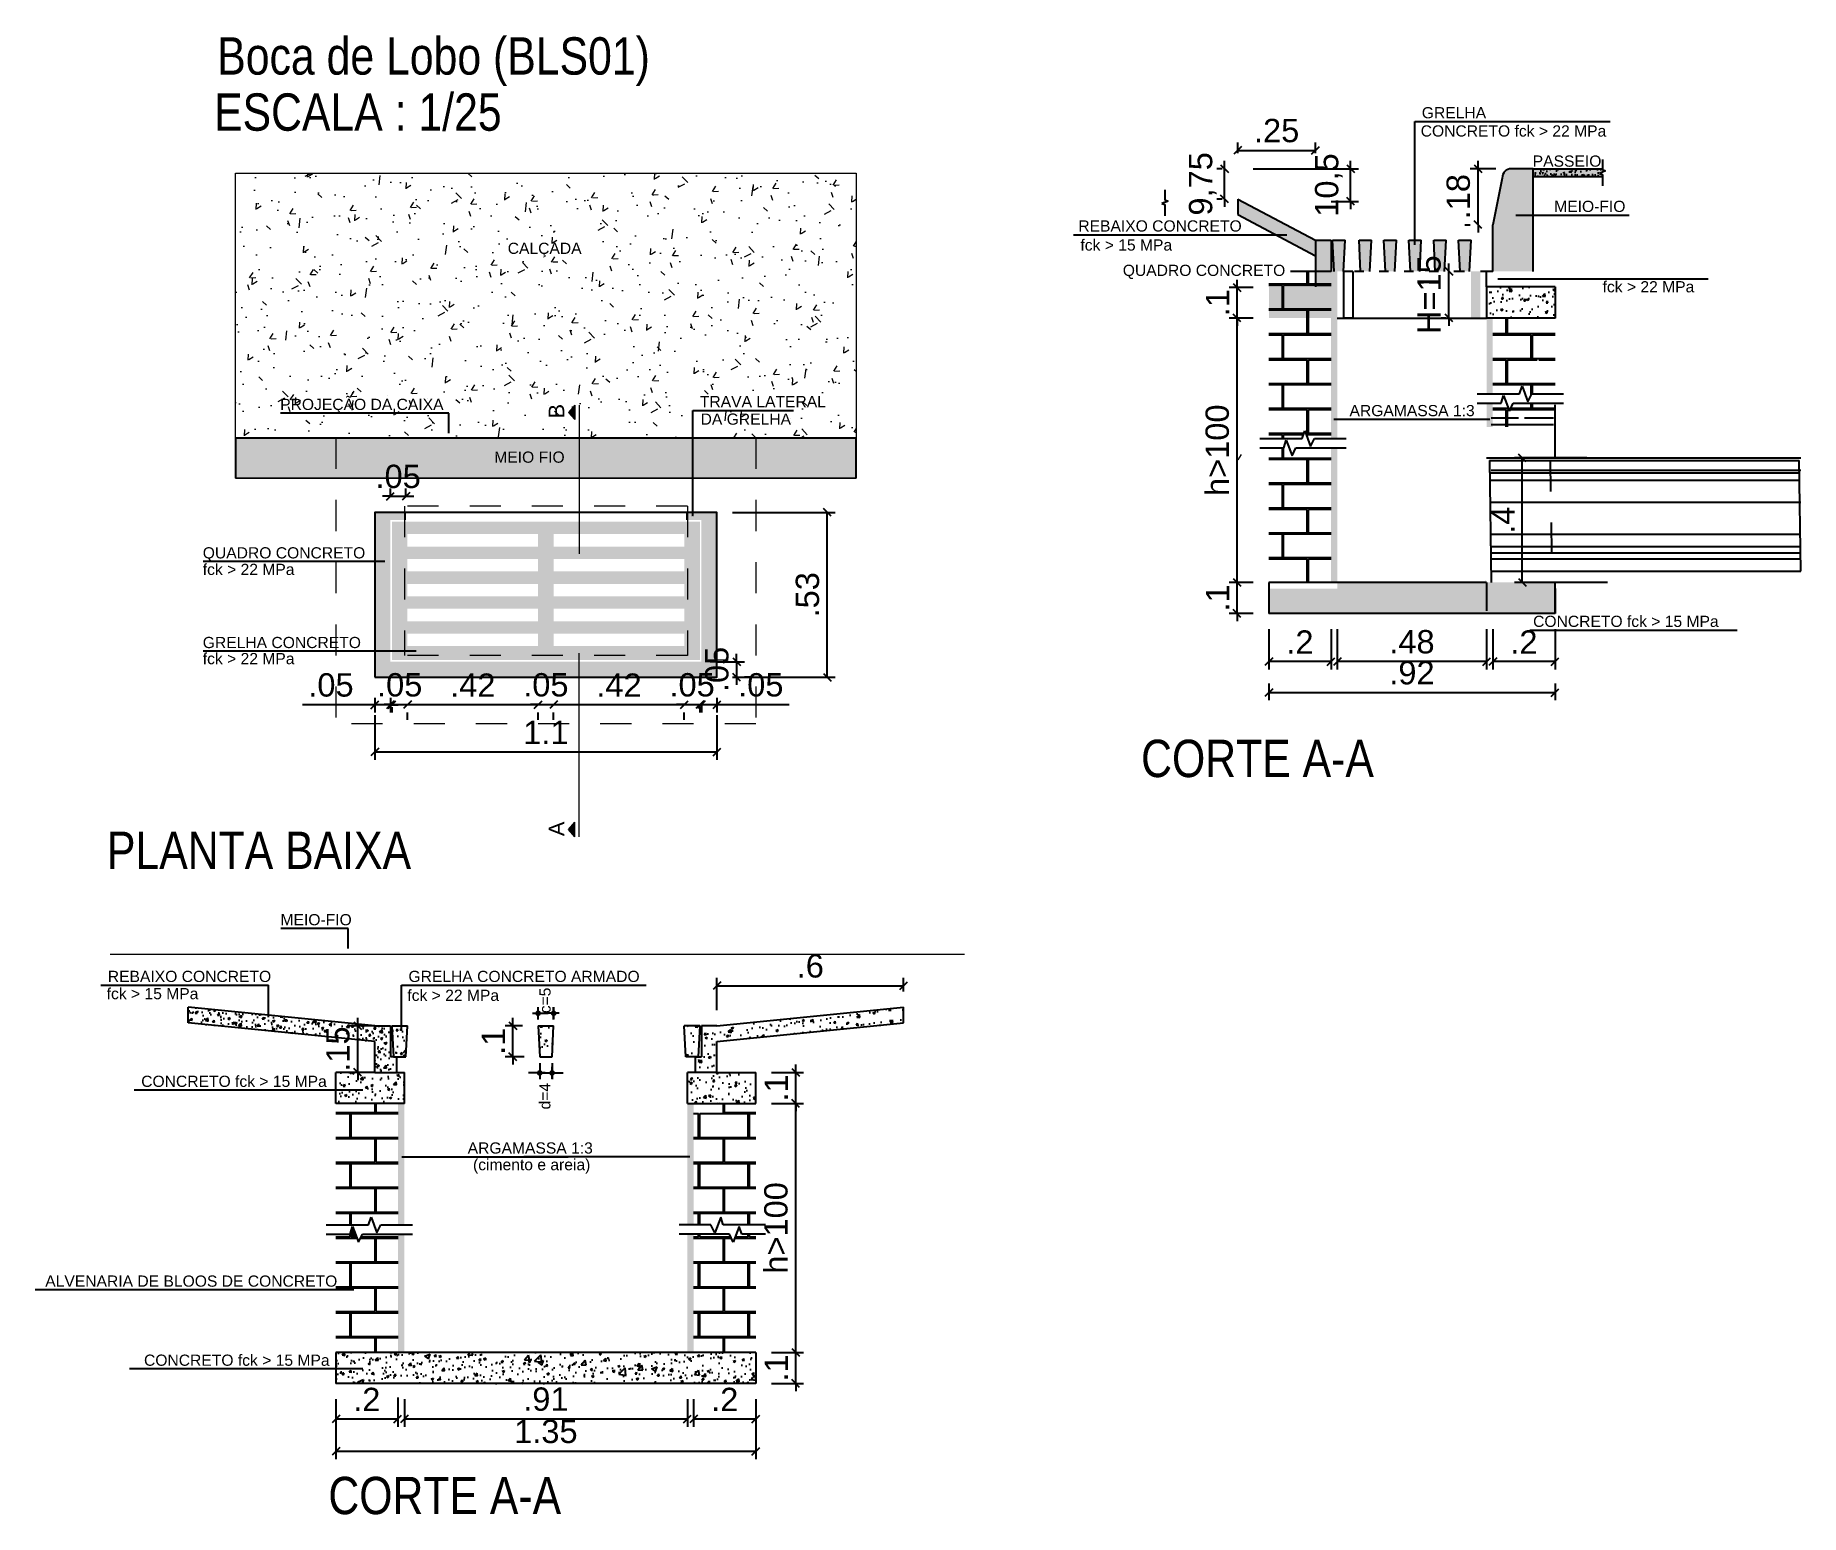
# Model space of a CAD drawing. Header units: feet. Extents: x 203667 to 205527, y 9204857 to 9205156.
# Drawn here: x 204227.82 to 204233.5, y 9205142.74 to 9205147.5 of the extents above; entities that cross this region are included whole.
import ezdxf
from ezdxf.enums import TextEntityAlignment as Align

# ---------------------------------------------------------------- set-up
doc = ezdxf.new("R2010")
doc.units = ezdxf.units.FT
doc.header["$LTSCALE"] = 0.3
doc.header["$MEASUREMENT"] = 0
doc.linetypes.add('HIDDEN', pattern=[0.375, 0.25, -0.125])
for name, color, linetype in [('ALVENARIA', 5, 'Continuous'), ('CALÇADA', 3, 'Continuous'), ('CORTE', 250, 'Continuous'), ('cotas1', 7, 'Continuous'), ('GALERIA', 7, 'Continuous'), ('hachura', 5, 'Continuous'), ('LF', 7, 'Continuous'), ('projeção', 253, 'Continuous'), ('texto', 7, 'Continuous'), ('TEXTO-100', 7, 'Continuous'), ('TEXTURA', 7, 'Continuous')]:
    doc.layers.add(name, color=color, linetype=linetype)
for name, color, linetype, lineweight in [('COTA', 7, 'Continuous', 0), ('Cotas Calçadas', 7, 'Continuous', 25), ('Detalhe 2', 1, 'Continuous', 18), ('PENA015', 1, 'Continuous', 15)]:
    doc.layers.add(name, color=color, linetype=linetype, lineweight=lineweight)
doc.styles.add('COTA', font='arial.ttf')
doc.styles.add('ESC-50-60', font='arial.ttf', dxfattribs={"height": 0.075})
doc.styles.add('REG100', font='arial.ttf', dxfattribs={"height": 0.0625})
doc.styles.add('TARCISIO', font='swissci.ttf')
doc.dimstyles.new('ESC-50', dxfattribs={"dimtxt": 0.075, "dimasz": 0.025, "dimexe": 0.025, "dimexo": 0.05, "dimgap": 0.025, "dimtad": 1, "dimzin": 12, "dimdsep": 46, "dimtxsty": 'ESC-50-60', "dimblk": 'OBLIQUE', "dimcen": 0.09, "dimclrd": 256, "dimclre": 256, "dimclrt": 1, "dimadec": 0, "dimazin": 0, "dimtfac": 1, "dimtix": 1, "dimtmove": 0, "dimatfit": 3, "dimfxl": 1, "dimtolj": 1, "dimtzin": 12, "dimarcsym": 0})
pattern_1 = [(50, (204131.302884, 9205106.29314), (0.071726018, -0.006275213), [0.0075, -0.0825]), (355, (204131.302884, 9205106.29314), (-0.013875133, 0.075219213), [0.006, -0.066]), (100.4514, (204131.30886, 9205106.29262), (0.05785094, 0.068943954), [0.00637402, -0.07011421]), (46.1842, (204131.30288, 9205106.31314), (0.106724105, -0.0165519), [0.01125, -0.12375]), (96.6356, (204131.31178, 9205106.31176), (0.09346627, 0.09741179), [0.00956103, -0.1051713]), (351.1842, (204131.30288, 9205106.31314), (0.0934662, 0.09741186), [0.009, -0.099]), (21, (204131.312884, 9205106.30814), (0.059690705, -0.04026189), [0.0075, -0.0825]), (326, (204131.312884, 9205106.30814), (0.024331533, 0.072515005), [0.006, -0.066]), (71.4514, (204131.31786, 9205106.304785), (0.084022263, 0.03225305), [0.00637402, -0.07011421]), (37.5, (204131.302884, 9205106.29314), (0.0012159855, 0.0332893854), [0, -0.0652, 0, -0.067, 0, -0.06625]), (7.5, (204131.302884, 9205106.29314), (0.026306954, 0.039441171), [0, -0.0382, 0, -0.0637, 0, -0.02525]), (327.5, (204131.280584, 9205106.29314), (0.0533822436, -0.002255487), [0, -0.025, 0, -0.078, 0, -0.1035]), (317.5, (204131.270584, 9205106.29314), (0.058318617, 0.010010498), [0, -0.0325, 0, -0.0518, 0, -0.0735])]
pattern_2 = [(50, (204132.756527, 9205105.87027), (0.071726018, -0.006275213), [0.0075, -0.0825]), (355, (204132.75653, 9205105.87027), (-0.013875133, 0.075219213), [0.006, -0.066]), (100.4514, (204132.762504, 9205105.869746), (0.05785094, 0.068943954), [0.00637402, -0.07011421]), (46.1842, (204132.75653, 9205105.89027), (0.106724105, -0.0165519), [0.01125, -0.12375]), (96.6356, (204132.76542, 9205105.88889), (0.09346627, 0.09741179), [0.00956103, -0.1051713]), (351.1842, (204132.75653, 9205105.89027), (0.0934662, 0.09741186), [0.009, -0.099]), (21, (204132.766527, 9205105.88527), (0.059690705, -0.04026189), [0.0075, -0.0825]), (326, (204132.76653, 9205105.88527), (0.024331533, 0.072515005), [0.006, -0.066]), (71.4514, (204132.7715, 9205105.881914), (0.084022263, 0.03225305), [0.00637402, -0.07011421]), (37.5, (204132.756527, 9205105.87027), (0.0012159855, 0.0332893854), [0, -0.0652, 0, -0.067, 0, -0.06625]), (7.5, (204132.756527, 9205105.87027), (0.026306954, 0.039441171), [0, -0.0382, 0, -0.0637, 0, -0.02525]), (327.5, (204132.734227, 9205105.87027), (0.0533822436, -0.002255487), [0, -0.025, 0, -0.078, 0, -0.1035]), (317.5, (204132.724227, 9205105.87027), (0.058318617, 0.010010498), [0, -0.0325, 0, -0.0518, 0, -0.0735])]

msp = doc.modelspace()

# ---------------------------------------------------------------- texts
at = {"layer": 'CORTE', "linetype": 'Continuous', "style": 'REG100'}
for s, p in [('B', (204229.521, 9205146.2655)), ('A', (204229.521, 9205144.9226))]:
    msp.add_text(s, height=0.05, rotation=90, dxfattribs=at).set_placement(p)
at = {"layer": 'texto', "style": 'TARCISIO'}
msp.add_text('Boca de Lobo (BLS01)', height=0.12, dxfattribs=at).set_placement((204229.1009, 9205147.3707), align=Align.CENTER)
for s, p in [('ESCALA : 1/25', (204228.3952, 9205147.1904)), ('CORTE A-A', (204231.3756, 9205145.1124)), ('PLANTA BAIXA', (204228.0509, 9205144.8169)), ('CORTE A-A', (204228.7627, 9205142.7427))]:
    msp.add_text(s, height=0.12, dxfattribs=at).set_placement(p)
at = {"layer": 'TEXTO-100', "color": 7, "style": 'COTA'}
for s, p in [('GRELHA ', (204232.278, 9205147.2302)), ('CONCRETO fck > 22 MPa', (204232.2744, 9205147.1716)), ('PASSEIO', (204232.6346, 9205147.0747)), ('MEIO-FIO', (204232.7036, 9205146.9292)), ('REBAIXO CONCRETO', (204231.1737, 9205146.8662)), ('fck > 15 MPa', (204231.1805, 9205146.805)), ('CALÇADA', (204229.3393, 9205146.7943)), ('QUADRO CONCRETO', (204231.3166, 9205146.7235)), ('fck > 22 MPa', (204232.8592, 9205146.6707)), ('PROJEÇÃO DA CAIXA', (204228.6077, 9205146.2926)), ('TRAVA LATERAL', (204229.957, 9205146.3016)), ('DA GRELHA', (204229.9594, 9205146.2452)), ('ARGAMASSA 1:3', (204232.0455, 9205146.2726)), ('MEIO FIO', (204229.296, 9205146.123)), ('QUADRO CONCRETO', (204228.3589, 9205145.8153)), ('fck > 22 MPa', (204228.3589, 9205145.7621)), ('CONCRETO fck > 15 MPa', (204232.6358, 9205145.5951)), ('GRELHA CONCRETO', (204228.3589, 9205145.527)), ('fck > 22 MPa', (204228.3589, 9205145.4753)), ('MEIO-FIO', (204228.6088, 9205144.6359)), ('REBAIXO CONCRETO', (204228.0536, 9205144.4536)), ('GRELHA CONCRETO ARMADO', (204229.0202, 9205144.4536)), ('fck > 15 MPa', (204228.05, 9205144.3982)), ('fck > 22 MPa', (204229.0167, 9205144.3928)), ('CONCRETO fck > 15 MPa', (204228.161, 9205144.1163)), ('ARGAMASSA 1:3', (204229.2105, 9205143.9019)), ('(cimento e areia)', (204229.2277, 9205143.8485)), ('ALVENARIA DE BLOOS DE CONCRETO', (204227.8525, 9205143.474)), ('CONCRETO fck > 15 MPa', (204228.17, 9205143.2197))]:
    msp.add_text(s, height=0.036, dxfattribs=at).set_placement(p)
at = {"layer": 'TEXTO-100', "color": 7, "char_height": 0.036, "attachment_point": 5, "rotation": 90, "style": 'COTA'}
for s, insert in [('c=5', (204229.4594, 9205144.3942)), ('d=4', (204229.4588, 9205144.0865))]:
    msp.add_mtext(s, dxfattribs=dict(at, insert=insert))

# ---------------------------------------------------------------- blocks, each defined once
blk = doc.blocks.new('_Oblique')
at = {"layer": 'cotas1', "color": 0, "lineweight": -2}
blk.add_line((-0.5, -0.5), (0.5, 0.5), dxfattribs=at)
blk = doc.blocks.new('*D505')
at = {"layer": 'Cotas Calçadas', "lineweight": -2, "transparency": 16777216}
for p, q in [((204231.6363, 9205147.0682), (204231.6188, 9205147.0682)), ((204231.6438, 9205147.0682), (204231.6438, 9205147.0932)), ((204231.6438, 9205146.9707), (204231.6438, 9205147.0682)), ((204231.6363, 9205146.9707), (204231.6188, 9205146.9707)), ((204231.6438, 9205146.9707), (204231.6438, 9205146.9457))]:
    blk.add_line(p, q, dxfattribs=at)
at = {"layer": 'Defpoints', "color": 0, "transparency": 16777216}
for p in [(204231.6438, 9205147.0682), (204231.6863, 9205147.0682), (204231.6863, 9205146.9707)]:
    blk.add_point(p, dxfattribs=at)
at = {"layer": 'Cotas Calçadas', "lineweight": -2, "transparency": 16777216, "xscale": 0.025, "yscale": 0.025, "zscale": 0.025}
for p, rotation in [((204231.6438, 9205147.0682), 270), ((204231.6438, 9205146.9707), 90)]:
    blk.add_blockref('_Oblique', p, dxfattribs=dict(at, rotation=rotation))
at = {"layer": 'Cotas Calçadas', "color": 1, "transparency": 16777216, "insert": (204231.5737, 9205147.0195), "char_height": 0.075, "attachment_point": 5, "rotation": 90, "style": 'ESC-50-60'}
blk.add_mtext('\\A1;9,75', dxfattribs=at)
blk = doc.blocks.new('*D506')
at = {"layer": 'Cotas Calçadas', "lineweight": -2, "transparency": 16777216}
for p, q in [((204231.7363, 9205147.0682), (204232.0741, 9205147.0682)), ((204232.0491, 9205147.0682), (204232.0491, 9205147.0932)), ((204232.0491, 9205146.9632), (204232.0491, 9205147.0682)), ((204231.9863, 9205146.9632), (204232.0741, 9205146.9632)), ((204232.0491, 9205146.9632), (204232.0491, 9205146.9382))]:
    blk.add_line(p, q, dxfattribs=at)
at = {"layer": 'Defpoints', "color": 0, "transparency": 16777216}
for p in [(204231.6863, 9205147.0682), (204232.0491, 9205147.0682), (204231.9363, 9205146.9632)]:
    blk.add_point(p, dxfattribs=at)
at = {"layer": 'Cotas Calçadas', "lineweight": -2, "transparency": 16777216, "xscale": 0.025, "yscale": 0.025, "zscale": 0.025}
for p, rotation in [((204232.0491, 9205147.0682), 270), ((204232.0491, 9205146.9632), 90)]:
    blk.add_blockref('_Oblique', p, dxfattribs=dict(at, rotation=rotation))
at = {"layer": 'Cotas Calçadas', "color": 1, "transparency": 16777216, "insert": (204231.979, 9205147.0157), "char_height": 0.075, "attachment_point": 5, "rotation": 90, "style": 'ESC-50-60'}
blk.add_mtext('\\A1;10,5', dxfattribs=at)
blk = doc.blocks.new('*D507')
at = {"layer": 'Cotas Calçadas', "lineweight": -2, "transparency": 16777216}
for p, q in [((204231.6863, 9205147.1182), (204231.6863, 9205147.1521)), ((204231.6863, 9205147.1271), (204231.9363, 9205147.1271)), ((204231.9363, 9205147.1182), (204231.9363, 9205147.1521))]:
    blk.add_line(p, q, dxfattribs=at)
at = {"layer": 'Defpoints', "color": 0, "transparency": 16777216}
for p in [(204231.9363, 9205147.1271), (204231.6863, 9205147.0682), (204231.9363, 9205147.0682)]:
    blk.add_point(p, dxfattribs=at)
at = {"layer": 'Cotas Calçadas', "lineweight": -2, "transparency": 16777216, "xscale": 0.025, "yscale": 0.025, "zscale": 0.025, "rotation": 180}
blk.add_blockref('_Oblique', (204231.6863, 9205147.1271), dxfattribs=at)
at = {"layer": 'Cotas Calçadas', "lineweight": -2, "transparency": 16777216, "xscale": 0.025, "yscale": 0.025, "zscale": 0.025}
blk.add_blockref('_Oblique', (204231.9363, 9205147.1271), dxfattribs=at)
at = {"layer": 'Cotas Calçadas', "color": 1, "transparency": 16777216, "insert": (204231.8113, 9205147.1904), "char_height": 0.075, "attachment_point": 5, "style": 'ESC-50-60'}
blk.add_mtext('\\A1;.25', dxfattribs=at)
blk = doc.blocks.new('*D508')
at = {"layer": 'Cotas Calçadas', "lineweight": -2, "transparency": 16777216}
for p, q in [((204231.7363, 9205146.6863), (204231.659, 9205146.6863)), ((204231.684, 9205146.6863), (204231.684, 9205146.7113)), ((204231.684, 9205146.5882), (204231.684, 9205146.6863)), ((204231.7363, 9205146.5882), (204231.659, 9205146.5882)), ((204231.684, 9205146.5882), (204231.684, 9205146.5632))]:
    blk.add_line(p, q, dxfattribs=at)
at = {"layer": 'Defpoints', "color": 0, "transparency": 16777216}
for p in [(204231.684, 9205146.6863), (204231.7863, 9205146.6863), (204231.7863, 9205146.5882)]:
    blk.add_point(p, dxfattribs=at)
at = {"layer": 'Cotas Calçadas', "lineweight": -2, "transparency": 16777216, "xscale": 0.025, "yscale": 0.025, "zscale": 0.025}
for p, rotation in [((204231.684, 9205146.6863), 270), ((204231.684, 9205146.5882), 90)]:
    blk.add_blockref('_Oblique', p, dxfattribs=dict(at, rotation=rotation))
at = {"layer": 'Cotas Calçadas', "color": 1, "transparency": 16777216, "insert": (204231.6213, 9205146.6373), "char_height": 0.075, "attachment_point": 5, "rotation": 90, "style": 'ESC-50-60'}
blk.add_mtext('\\A1;.1', dxfattribs=at)
blk = doc.blocks.new('*D509')
at = {"layer": 'Cotas Calçadas', "lineweight": -2, "transparency": 16777216}
for p, q in [((204232.3651, 9205146.7382), (204232.3651, 9205146.7632)), ((204232.3651, 9205146.5882), (204232.3651, 9205146.7382)), ((204232.4151, 9205146.7382), (204232.3901, 9205146.7382)), ((204232.3561, 9205146.5882), (204232.3401, 9205146.5882)), ((204232.3651, 9205146.5882), (204232.3651, 9205146.5632))]:
    blk.add_line(p, q, dxfattribs=at)
at = {"layer": 'Defpoints', "color": 0, "transparency": 16777216}
for p in [(204232.3651, 9205146.7382), (204232.3651, 9205146.7382), (204232.4061, 9205146.5882)]:
    blk.add_point(p, dxfattribs=at)
at = {"layer": 'Cotas Calçadas', "lineweight": -2, "transparency": 16777216, "xscale": 0.025, "yscale": 0.025, "zscale": 0.025}
for p, rotation in [((204232.3651, 9205146.7382), 270), ((204232.3651, 9205146.5882), 90)]:
    blk.add_blockref('_Oblique', p, dxfattribs=dict(at, rotation=rotation))
at = {"layer": 'Cotas Calçadas', "color": 1, "transparency": 16777216, "insert": (204232.3018, 9205146.6632), "char_height": 0.075, "attachment_point": 5, "rotation": 90, "style": 'ESC-50-60'}
blk.add_mtext('\\A1;H=15', dxfattribs=at)
blk = doc.blocks.new('*D510')
at = {"layer": 'Cotas Calçadas', "lineweight": -2, "transparency": 16777216}
for p, q in [((204231.7863, 9205145.5882), (204231.7863, 9205145.4587)), ((204231.9863, 9205145.5882), (204231.9863, 9205145.4587)), ((204231.9863, 9205145.4837), (204231.7863, 9205145.4837))]:
    blk.add_line(p, q, dxfattribs=at)
at = {"layer": 'Defpoints', "color": 0, "transparency": 16777216}
for p in [(204231.7863, 9205145.6382), (204231.9863, 9205145.6382), (204231.7863, 9205145.4837)]:
    blk.add_point(p, dxfattribs=at)
at = {"layer": 'Cotas Calçadas', "lineweight": -2, "transparency": 16777216, "xscale": 0.025, "yscale": 0.025, "zscale": 0.025, "rotation": 180}
blk.add_blockref('_Oblique', (204231.7863, 9205145.4837), dxfattribs=at)
at = {"layer": 'Cotas Calçadas', "lineweight": -2, "transparency": 16777216, "xscale": 0.025, "yscale": 0.025, "zscale": 0.025}
blk.add_blockref('_Oblique', (204231.9863, 9205145.4837), dxfattribs=at)
at = {"layer": 'Cotas Calçadas', "color": 1, "transparency": 16777216, "insert": (204231.8863, 9205145.5464), "char_height": 0.075, "attachment_point": 5, "style": 'ESC-50-60'}
blk.add_mtext('\\A1;.2', dxfattribs=at)
blk = doc.blocks.new('*D511')
at = {"layer": 'Cotas Calçadas', "lineweight": -2, "transparency": 16777216}
for p, q in [((204231.684, 9205145.7382), (204231.684, 9205145.7632)), ((204231.7363, 9205145.7382), (204231.659, 9205145.7382)), ((204231.684, 9205145.6382), (204231.684, 9205145.7382)), ((204231.7363, 9205145.6382), (204231.659, 9205145.6382)), ((204231.684, 9205145.6382), (204231.684, 9205145.6132))]:
    blk.add_line(p, q, dxfattribs=at)
at = {"layer": 'Defpoints', "color": 0, "transparency": 16777216}
for p in [(204231.684, 9205145.7382), (204231.7863, 9205145.7382), (204231.7863, 9205145.6382)]:
    blk.add_point(p, dxfattribs=at)
at = {"layer": 'Cotas Calçadas', "lineweight": -2, "transparency": 16777216, "xscale": 0.025, "yscale": 0.025, "zscale": 0.025}
for p, rotation in [((204231.684, 9205145.7382), 270), ((204231.684, 9205145.6382), 90)]:
    blk.add_blockref('_Oblique', p, dxfattribs=dict(at, rotation=rotation))
at = {"layer": 'Cotas Calçadas', "color": 1, "transparency": 16777216, "insert": (204231.6213, 9205145.6882), "char_height": 0.075, "attachment_point": 5, "rotation": 90, "style": 'ESC-50-60'}
blk.add_mtext('\\A1;.1', dxfattribs=at)
blk = doc.blocks.new('*D512')
at = {"layer": 'Cotas Calçadas', "lineweight": -2, "transparency": 16777216}
for p, q in [((204232.5063, 9205145.5882), (204232.5063, 9205145.4587)), ((204232.7063, 9205145.5882), (204232.7063, 9205145.4587)), ((204232.7063, 9205145.4837), (204232.5063, 9205145.4837))]:
    blk.add_line(p, q, dxfattribs=at)
at = {"layer": 'Defpoints', "color": 0, "transparency": 16777216}
for p in [(204232.5063, 9205145.6382), (204232.7063, 9205145.6382), (204232.5063, 9205145.4837)]:
    blk.add_point(p, dxfattribs=at)
at = {"layer": 'Cotas Calçadas', "lineweight": -2, "transparency": 16777216, "xscale": 0.025, "yscale": 0.025, "zscale": 0.025, "rotation": 180}
blk.add_blockref('_Oblique', (204232.5063, 9205145.4837), dxfattribs=at)
at = {"layer": 'Cotas Calçadas', "lineweight": -2, "transparency": 16777216, "xscale": 0.025, "yscale": 0.025, "zscale": 0.025}
blk.add_blockref('_Oblique', (204232.7063, 9205145.4837), dxfattribs=at)
at = {"layer": 'Cotas Calçadas', "color": 1, "transparency": 16777216, "insert": (204232.6063, 9205145.5464), "char_height": 0.075, "attachment_point": 5, "style": 'ESC-50-60'}
blk.add_mtext('\\A1;.2', dxfattribs=at)
blk = doc.blocks.new('*D513')
at = {"layer": 'Cotas Calçadas', "lineweight": -2, "transparency": 16777216}
for p, q in [((204231.7863, 9205145.4137), (204231.7863, 9205145.3591)), ((204231.7863, 9205145.3841), (204232.7063, 9205145.3841)), ((204232.7063, 9205145.4137), (204232.7063, 9205145.3591))]:
    blk.add_line(p, q, dxfattribs=at)
at = {"layer": 'Defpoints', "color": 0, "transparency": 16777216}
for p in [(204231.7863, 9205145.4637), (204232.7063, 9205145.4637), (204232.7063, 9205145.3841)]:
    blk.add_point(p, dxfattribs=at)
at = {"layer": 'Cotas Calçadas', "lineweight": -2, "transparency": 16777216, "xscale": 0.025, "yscale": 0.025, "zscale": 0.025, "rotation": 180}
blk.add_blockref('_Oblique', (204231.7863, 9205145.3841), dxfattribs=at)
at = {"layer": 'Cotas Calçadas', "lineweight": -2, "transparency": 16777216, "xscale": 0.025, "yscale": 0.025, "zscale": 0.025}
blk.add_blockref('_Oblique', (204232.7063, 9205145.3841), dxfattribs=at)
at = {"layer": 'Cotas Calçadas', "color": 1, "transparency": 16777216, "insert": (204232.2463, 9205145.4474), "char_height": 0.075, "attachment_point": 5, "style": 'ESC-50-60'}
blk.add_mtext('\\A1;.92', dxfattribs=at)
blk = doc.blocks.new('*D514')
at = {"layer": 'Cotas Calçadas', "lineweight": -2, "transparency": 16777216}
for p, q in [((204232.0063, 9205145.5882), (204232.0063, 9205145.4587)), ((204232.4863, 9205145.5882), (204232.4863, 9205145.4587)), ((204232.4863, 9205145.4837), (204232.0063, 9205145.4837))]:
    blk.add_line(p, q, dxfattribs=at)
at = {"layer": 'Defpoints', "color": 0, "transparency": 16777216}
for p in [(204232.0063, 9205145.6382), (204232.4863, 9205145.6382), (204232.0063, 9205145.4837)]:
    blk.add_point(p, dxfattribs=at)
at = {"layer": 'Cotas Calçadas', "lineweight": -2, "transparency": 16777216, "xscale": 0.025, "yscale": 0.025, "zscale": 0.025, "rotation": 180}
blk.add_blockref('_Oblique', (204232.0063, 9205145.4837), dxfattribs=at)
at = {"layer": 'Cotas Calçadas', "lineweight": -2, "transparency": 16777216, "xscale": 0.025, "yscale": 0.025, "zscale": 0.025}
blk.add_blockref('_Oblique', (204232.4863, 9205145.4837), dxfattribs=at)
at = {"layer": 'Cotas Calçadas', "color": 1, "transparency": 16777216, "insert": (204232.2463, 9205145.547), "char_height": 0.075, "attachment_point": 5, "style": 'ESC-50-60'}
blk.add_mtext('\\A1;.48', dxfattribs=at)
blk = doc.blocks.new('*D515')
at = {"layer": 'Cotas Calçadas', "lineweight": -2, "transparency": 16777216}
for p, q in [((204231.7363, 9205146.5882), (204231.659, 9205146.5882)), ((204231.684, 9205145.7382), (204231.684, 9205146.5882)), ((204231.7363, 9205145.7382), (204231.659, 9205145.7382))]:
    blk.add_line(p, q, dxfattribs=at)
at = {"layer": 'Defpoints', "color": 0, "transparency": 16777216}
for p in [(204231.684, 9205146.5882), (204231.7863, 9205146.5882), (204231.7863, 9205145.7382)]:
    blk.add_point(p, dxfattribs=at)
at = {"layer": 'Cotas Calçadas', "lineweight": -2, "transparency": 16777216, "xscale": 0.025, "yscale": 0.025, "zscale": 0.025}
for p, rotation in [((204231.684, 9205146.5882), 90), ((204231.684, 9205145.7382), 270)]:
    blk.add_blockref('_Oblique', p, dxfattribs=dict(at, rotation=rotation))
at = {"layer": 'Cotas Calçadas', "color": 1, "transparency": 16777216, "insert": (204231.6207, 9205146.1632), "char_height": 0.075, "attachment_point": 5, "rotation": 90, "style": 'ESC-50-60'}
blk.add_mtext('\\A1;h>100', dxfattribs=at)
blk = doc.blocks.new('*D516')
at = {"layer": 'Cotas Calçadas', "lineweight": -2, "transparency": 16777216}
for p, q in [((204232.5163, 9205147.0682), (204232.4338, 9205147.0682)), ((204232.4588, 9205147.0682), (204232.4588, 9205147.0932)), ((204232.4588, 9205146.8882), (204232.4588, 9205147.0682)), ((204232.4163, 9205146.8882), (204232.4338, 9205146.8882)), ((204232.4588, 9205146.8882), (204232.4588, 9205146.8632))]:
    blk.add_line(p, q, dxfattribs=at)
at = {"layer": 'Defpoints', "color": 0, "transparency": 16777216}
for p in [(204232.4588, 9205147.0682), (204232.5663, 9205147.0682), (204232.4663, 9205146.8882)]:
    blk.add_point(p, dxfattribs=at)
at = {"layer": 'Cotas Calçadas', "lineweight": -2, "transparency": 16777216, "xscale": 0.025, "yscale": 0.025, "zscale": 0.025}
for p, rotation in [((204232.4588, 9205147.0682), 270), ((204232.4588, 9205146.8882), 90)]:
    blk.add_blockref('_Oblique', p, dxfattribs=dict(at, rotation=rotation))
at = {"layer": 'Cotas Calçadas', "color": 1, "transparency": 16777216, "insert": (204232.3955, 9205146.9782), "char_height": 0.075, "attachment_point": 5, "rotation": 90, "style": 'ESC-50-60'}
blk.add_mtext('\\A1;.18', dxfattribs=at)
blk = doc.blocks.new('*D517')
at = {"layer": 'Cotas Calçadas', "lineweight": -2, "transparency": 16777216}
for p, q in [((204230.012, 9205145.3669), (204230.012, 9205145.3202)), ((204229.962, 9205145.3452), (204230.012, 9205145.3452)), ((204229.962, 9205145.3419), (204229.962, 9205145.3202)), ((204230.012, 9205145.3452), (204230.2439, 9205145.3452))]:
    blk.add_line(p, q, dxfattribs=at)
at = {"layer": 'Defpoints', "color": 0, "transparency": 16777216}
for p in [(204230.012, 9205145.4169), (204229.962, 9205145.3919), (204230.012, 9205145.3452)]:
    blk.add_point(p, dxfattribs=at)
at = {"layer": 'Cotas Calçadas', "lineweight": -2, "transparency": 16777216, "xscale": 0.025, "yscale": 0.025, "zscale": 0.025, "rotation": 180}
blk.add_blockref('_Oblique', (204229.962, 9205145.3452), dxfattribs=at)
at = {"layer": 'Cotas Calçadas', "lineweight": -2, "transparency": 16777216, "xscale": 0.025, "yscale": 0.025, "zscale": 0.025}
blk.add_blockref('_Oblique', (204230.012, 9205145.3452), dxfattribs=at)
at = {"layer": 'Cotas Calçadas', "color": 1, "transparency": 16777216, "insert": (204230.1529, 9205145.4085), "char_height": 0.075, "attachment_point": 5, "style": 'ESC-50-60'}
blk.add_mtext('\\A1;.05', dxfattribs=at)
blk = doc.blocks.new('*D518')
at = {"layer": 'Cotas Calçadas', "lineweight": -2, "transparency": 16777216}
for p, q in [((204229.907, 9205145.3452), (204229.882, 9205145.3452)), ((204229.907, 9205145.3452), (204229.957, 9205145.3452)), ((204229.907, 9205145.2969), (204229.907, 9205145.3202)), ((204229.957, 9205145.3452), (204229.982, 9205145.3452)), ((204229.957, 9205145.3369), (204229.957, 9205145.3202))]:
    blk.add_line(p, q, dxfattribs=at)
at = {"layer": 'Defpoints', "color": 0, "transparency": 16777216}
for p in [(204229.957, 9205145.3869), (204229.907, 9205145.3469), (204229.957, 9205145.3452)]:
    blk.add_point(p, dxfattribs=at)
at = {"layer": 'Cotas Calçadas', "lineweight": -2, "transparency": 16777216, "xscale": 0.025, "yscale": 0.025, "zscale": 0.025}
blk.add_blockref('_Oblique', (204229.907, 9205145.3452), dxfattribs=at)
at = {"layer": 'Cotas Calçadas', "lineweight": -2, "transparency": 16777216, "xscale": 0.025, "yscale": 0.025, "zscale": 0.025, "rotation": 180}
blk.add_blockref('_Oblique', (204229.957, 9205145.3452), dxfattribs=at)
at = {"layer": 'Cotas Calçadas', "color": 1, "transparency": 16777216, "insert": (204229.932, 9205145.4085), "char_height": 0.075, "attachment_point": 5, "style": 'ESC-50-60'}
blk.add_mtext('\\A1;.05', dxfattribs=at)
blk = doc.blocks.new('*D519')
at = {"layer": 'Cotas Calçadas', "lineweight": -2, "transparency": 16777216}
for p, q in [((204229.487, 9205145.3452), (204229.907, 9205145.3452)), ((204229.487, 9205145.2969), (204229.487, 9205145.3202)), ((204229.907, 9205145.2969), (204229.907, 9205145.3202))]:
    blk.add_line(p, q, dxfattribs=at)
at = {"layer": 'Defpoints', "color": 0, "transparency": 16777216}
for p in [(204229.487, 9205145.3469), (204229.907, 9205145.3469), (204229.907, 9205145.3452)]:
    blk.add_point(p, dxfattribs=at)
at = {"layer": 'Cotas Calçadas', "lineweight": -2, "transparency": 16777216, "xscale": 0.025, "yscale": 0.025, "zscale": 0.025, "rotation": 180}
blk.add_blockref('_Oblique', (204229.487, 9205145.3452), dxfattribs=at)
at = {"layer": 'Cotas Calçadas', "lineweight": -2, "transparency": 16777216, "xscale": 0.025, "yscale": 0.025, "zscale": 0.025}
blk.add_blockref('_Oblique', (204229.907, 9205145.3452), dxfattribs=at)
at = {"layer": 'Cotas Calçadas', "color": 1, "transparency": 16777216, "insert": (204229.697, 9205145.4079), "char_height": 0.075, "attachment_point": 5, "style": 'ESC-50-60'}
blk.add_mtext('\\A1;.42', dxfattribs=at)
blk = doc.blocks.new('*D520')
at = {"layer": 'Cotas Calçadas', "lineweight": -2, "transparency": 16777216}
for p, q in [((204229.437, 9205145.3452), (204229.412, 9205145.3452)), ((204229.437, 9205145.3452), (204229.487, 9205145.3452)), ((204229.437, 9205145.2969), (204229.437, 9205145.3202)), ((204229.487, 9205145.3452), (204229.512, 9205145.3452)), ((204229.487, 9205145.2969), (204229.487, 9205145.3202))]:
    blk.add_line(p, q, dxfattribs=at)
at = {"layer": 'Defpoints', "color": 0, "transparency": 16777216}
for p in [(204229.437, 9205145.3469), (204229.487, 9205145.3469), (204229.487, 9205145.3452)]:
    blk.add_point(p, dxfattribs=at)
at = {"layer": 'Cotas Calçadas', "lineweight": -2, "transparency": 16777216, "xscale": 0.025, "yscale": 0.025, "zscale": 0.025}
blk.add_blockref('_Oblique', (204229.437, 9205145.3452), dxfattribs=at)
at = {"layer": 'Cotas Calçadas', "lineweight": -2, "transparency": 16777216, "xscale": 0.025, "yscale": 0.025, "zscale": 0.025, "rotation": 180}
blk.add_blockref('_Oblique', (204229.487, 9205145.3452), dxfattribs=at)
at = {"layer": 'Cotas Calçadas', "color": 1, "transparency": 16777216, "insert": (204229.462, 9205145.4085), "char_height": 0.075, "attachment_point": 5, "style": 'ESC-50-60'}
blk.add_mtext('\\A1;.05', dxfattribs=at)
blk = doc.blocks.new('*D521')
at = {"layer": 'Cotas Calçadas', "lineweight": -2, "transparency": 16777216}
for p, q in [((204230.012, 9205145.4834), (204230.1002, 9205145.4834)), ((204230.0752, 9205145.4834), (204230.0752, 9205145.5084)), ((204230.0752, 9205145.4834), (204230.0752, 9205145.4334)), ((204230.0752, 9205145.4334), (204230.0752, 9205145.4084)), ((204230.1252, 9205145.4334), (204230.1002, 9205145.4334))]:
    blk.add_line(p, q, dxfattribs=at)
at = {"layer": 'Defpoints', "color": 0, "transparency": 16777216}
for p in [(204229.962, 9205145.4834), (204230.0752, 9205145.4334), (204230.0752, 9205145.4334)]:
    blk.add_point(p, dxfattribs=at)
at = {"layer": 'Cotas Calçadas', "lineweight": -2, "transparency": 16777216, "xscale": 0.025, "yscale": 0.025, "zscale": 0.025}
for p, rotation in [((204230.0752, 9205145.4834), 270), ((204230.0752, 9205145.4334), 90)]:
    blk.add_blockref('_Oblique', p, dxfattribs=dict(at, rotation=rotation))
at = {"layer": 'Cotas Calçadas', "color": 1, "transparency": 16777216, "insert": (204230.0119, 9205145.4584), "char_height": 0.075, "attachment_point": 5, "rotation": 90, "style": 'ESC-50-60'}
blk.add_mtext('\\A1;.05', dxfattribs=at)
blk = doc.blocks.new('*D522')
at = {"layer": 'Cotas Calçadas', "lineweight": -2, "transparency": 16777216}
for p, q in [((204230.062, 9205145.9634), (204230.3915, 9205145.9634)), ((204230.3665, 9205145.4334), (204230.3665, 9205145.9634)), ((204230.062, 9205145.4334), (204230.3915, 9205145.4334))]:
    blk.add_line(p, q, dxfattribs=at)
at = {"layer": 'Defpoints', "color": 0, "transparency": 16777216}
for p in [(204230.012, 9205145.9634), (204230.3665, 9205145.9634), (204230.012, 9205145.4334)]:
    blk.add_point(p, dxfattribs=at)
at = {"layer": 'Cotas Calçadas', "lineweight": -2, "transparency": 16777216, "xscale": 0.025, "yscale": 0.025, "zscale": 0.025}
for p, rotation in [((204230.3665, 9205145.9634), 90), ((204230.3665, 9205145.4334), 270)]:
    blk.add_blockref('_Oblique', p, dxfattribs=dict(at, rotation=rotation))
at = {"layer": 'Cotas Calçadas', "color": 1, "transparency": 16777216, "insert": (204230.3032, 9205145.6984), "char_height": 0.075, "attachment_point": 5, "rotation": 90, "style": 'ESC-50-60'}
blk.add_mtext('\\A1;.53', dxfattribs=at)
blk = doc.blocks.new('PONTO')
at = {"color": 0, "linetype": 'ByBlock'}
blk.add_line((1, 0), (-1, 0), dxfattribs=at)
at = {"color": 0}
blk.add_line((0, 1.08), (0, -1.08), dxfattribs=at)
at = {"color": 0, "linetype": 'ByBlock', "const_width": 0.5}
blk.add_lwpolyline([(-0.25, 0, 1), (0.25, 0, 1)], format="xyb", close=True, dxfattribs=at)
blk = doc.blocks.new('*D523')
at = {"layer": 'Cotas Calçadas', "lineweight": -2, "transparency": 16777216}
for p, q in [((204229.3559, 9205144.3129), (204229.3559, 9205144.3379)), ((204229.387, 9205144.3129), (204229.3309, 9205144.3129)), ((204229.3559, 9205144.2129), (204229.3559, 9205144.3129)), ((204229.392, 9205144.2129), (204229.3309, 9205144.2129)), ((204229.3559, 9205144.2129), (204229.3559, 9205144.1879))]:
    blk.add_line(p, q, dxfattribs=at)
at = {"layer": 'Defpoints', "color": 0, "transparency": 16777216}
for p in [(204229.3559, 9205144.3129), (204229.437, 9205144.3129), (204229.442, 9205144.2129)]:
    blk.add_point(p, dxfattribs=at)
at = {"layer": 'Cotas Calçadas', "lineweight": -2, "transparency": 16777216, "xscale": 0.025, "yscale": 0.025, "zscale": 0.025}
for p, rotation in [((204229.3559, 9205144.3129), 270), ((204229.3559, 9205144.2129), 90)]:
    blk.add_blockref('_Oblique', p, dxfattribs=dict(at, rotation=rotation))
at = {"layer": 'Cotas Calçadas', "color": 1, "transparency": 16777216, "insert": (204229.2933, 9205144.2629), "char_height": 0.075, "attachment_point": 5, "rotation": 90, "style": 'ESC-50-60'}
blk.add_mtext('\\A1;.1', dxfattribs=at)
blk = doc.blocks.new('*D524')
at = {"layer": 'Cotas Calçadas', "lineweight": -2, "transparency": 16777216}
for p, q in [((204230.012, 9205144.3629), (204230.012, 9205144.4666)), ((204230.612, 9205144.4229), (204230.612, 9205144.4666)), ((204230.012, 9205144.4416), (204230.612, 9205144.4416))]:
    blk.add_line(p, q, dxfattribs=at)
at = {"layer": 'Defpoints', "color": 0, "transparency": 16777216}
for p in [(204230.612, 9205144.4416), (204230.612, 9205144.3729), (204230.012, 9205144.3129)]:
    blk.add_point(p, dxfattribs=at)
at = {"layer": 'Cotas Calçadas', "lineweight": -2, "transparency": 16777216, "xscale": 0.025, "yscale": 0.025, "zscale": 0.025, "rotation": 180}
blk.add_blockref('_Oblique', (204230.012, 9205144.4416), dxfattribs=at)
at = {"layer": 'Cotas Calçadas', "lineweight": -2, "transparency": 16777216, "xscale": 0.025, "yscale": 0.025, "zscale": 0.025}
blk.add_blockref('_Oblique', (204230.612, 9205144.4416), dxfattribs=at)
at = {"layer": 'Cotas Calçadas', "color": 1, "transparency": 16777216, "insert": (204230.312, 9205144.5049), "char_height": 0.075, "attachment_point": 5, "style": 'ESC-50-60'}
blk.add_mtext('\\A1;.6', dxfattribs=at)
blk = doc.blocks.new('*D525')
at = {"layer": 'Cotas Calçadas', "lineweight": -2, "transparency": 16777216}
for p, q in [((204230.2652, 9205144.1629), (204230.2652, 9205144.1879)), ((204230.187, 9205144.1629), (204230.2902, 9205144.1629)), ((204230.2652, 9205144.0629), (204230.2652, 9205144.1629)), ((204230.187, 9205144.0629), (204230.2902, 9205144.0629)), ((204230.2652, 9205144.0629), (204230.2652, 9205144.0379))]:
    blk.add_line(p, q, dxfattribs=at)
at = {"layer": 'Defpoints', "color": 0, "transparency": 16777216}
for p in [(204230.137, 9205144.1629), (204230.2652, 9205144.1629), (204230.137, 9205144.0629)]:
    blk.add_point(p, dxfattribs=at)
at = {"layer": 'Cotas Calçadas', "lineweight": -2, "transparency": 16777216, "xscale": 0.025, "yscale": 0.025, "zscale": 0.025}
for p, rotation in [((204230.2652, 9205144.1629), 270), ((204230.2652, 9205144.0629), 90)]:
    blk.add_blockref('_Oblique', p, dxfattribs=dict(at, rotation=rotation))
at = {"layer": 'Cotas Calçadas', "color": 1, "transparency": 16777216, "insert": (204230.2025, 9205144.1129), "char_height": 0.075, "attachment_point": 5, "rotation": 90, "style": 'ESC-50-60'}
blk.add_mtext('\\A1;.1', dxfattribs=at)
blk = doc.blocks.new('*D526')
at = {"layer": 'Cotas Calçadas', "lineweight": -2, "transparency": 16777216}
for p, q in [((204230.187, 9205144.0629), (204230.2902, 9205144.0629)), ((204230.2652, 9205143.2629), (204230.2652, 9205144.0629)), ((204230.187, 9205143.2629), (204230.2902, 9205143.2629))]:
    blk.add_line(p, q, dxfattribs=at)
at = {"layer": 'Defpoints', "color": 0, "transparency": 16777216}
for p in [(204230.137, 9205144.0629), (204230.2652, 9205144.0629), (204230.137, 9205143.2629)]:
    blk.add_point(p, dxfattribs=at)
at = {"layer": 'Cotas Calçadas', "lineweight": -2, "transparency": 16777216, "xscale": 0.025, "yscale": 0.025, "zscale": 0.025}
for p, rotation in [((204230.2652, 9205144.0629), 90), ((204230.2652, 9205143.2629), 270)]:
    blk.add_blockref('_Oblique', p, dxfattribs=dict(at, rotation=rotation))
at = {"layer": 'Cotas Calçadas', "color": 1, "transparency": 16777216, "insert": (204230.2019, 9205143.6629), "char_height": 0.075, "attachment_point": 5, "rotation": 90, "style": 'ESC-50-60'}
blk.add_mtext('\\A1;h>100', dxfattribs=at)
blk = doc.blocks.new('*D527')
at = {"layer": 'Cotas Calçadas', "lineweight": -2, "transparency": 16777216}
for p, q in [((204228.962, 9205146.0134), (204228.962, 9205146.0403)), ((204229.012, 9205146.0134), (204229.012, 9205146.0403)), ((204228.962, 9205146.0153), (204228.937, 9205146.0153)), ((204228.962, 9205146.0153), (204229.012, 9205146.0153)), ((204229.012, 9205146.0153), (204229.037, 9205146.0153))]:
    blk.add_line(p, q, dxfattribs=at)
at = {"layer": 'Defpoints', "color": 0, "transparency": 16777216}
for p in [(204229.012, 9205146.0153), (204228.962, 9205145.9634), (204229.012, 9205145.9634)]:
    blk.add_point(p, dxfattribs=at)
at = {"layer": 'Cotas Calçadas', "lineweight": -2, "transparency": 16777216, "xscale": 0.025, "yscale": 0.025, "zscale": 0.025}
blk.add_blockref('_Oblique', (204228.962, 9205146.0153), dxfattribs=at)
at = {"layer": 'Cotas Calçadas', "lineweight": -2, "transparency": 16777216, "xscale": 0.025, "yscale": 0.025, "zscale": 0.025, "rotation": 180}
blk.add_blockref('_Oblique', (204229.012, 9205146.0153), dxfattribs=at)
at = {"layer": 'Cotas Calçadas', "color": 1, "transparency": 16777216, "insert": (204228.987, 9205146.0786), "char_height": 0.075, "attachment_point": 5, "style": 'ESC-50-60'}
blk.add_mtext('\\A1;.05', dxfattribs=at)
blk = doc.blocks.new('*D528')
at = {"layer": 'Cotas Calçadas', "lineweight": -2, "transparency": 16777216}
for p, q in [((204228.967, 9205145.3452), (204228.942, 9205145.3452)), ((204228.967, 9205145.3452), (204229.017, 9205145.3452)), ((204228.967, 9205145.3369), (204228.967, 9205145.3202)), ((204229.017, 9205145.3452), (204229.042, 9205145.3452)), ((204229.017, 9205145.2969), (204229.017, 9205145.3202))]:
    blk.add_line(p, q, dxfattribs=at)
at = {"layer": 'Defpoints', "color": 0, "transparency": 16777216}
for p in [(204228.967, 9205145.3869), (204229.017, 9205145.3469), (204229.017, 9205145.3452)]:
    blk.add_point(p, dxfattribs=at)
at = {"layer": 'Cotas Calçadas', "lineweight": -2, "transparency": 16777216, "xscale": 0.025, "yscale": 0.025, "zscale": 0.025}
blk.add_blockref('_Oblique', (204228.967, 9205145.3452), dxfattribs=at)
at = {"layer": 'Cotas Calçadas', "lineweight": -2, "transparency": 16777216, "xscale": 0.025, "yscale": 0.025, "zscale": 0.025, "rotation": 180}
blk.add_blockref('_Oblique', (204229.017, 9205145.3452), dxfattribs=at)
at = {"layer": 'Cotas Calçadas', "color": 1, "transparency": 16777216, "insert": (204228.992, 9205145.4085), "char_height": 0.075, "attachment_point": 5, "style": 'ESC-50-60'}
blk.add_mtext('\\A1;.05', dxfattribs=at)
blk = doc.blocks.new('*D529')
at = {"layer": 'Cotas Calçadas', "lineweight": -2, "transparency": 16777216}
for p, q in [((204228.912, 9205145.3669), (204228.912, 9205145.3198)), ((204228.962, 9205145.3669), (204228.962, 9205145.3198)), ((204228.912, 9205145.3448), (204228.68, 9205145.3448)), ((204228.962, 9205145.3448), (204228.912, 9205145.3448)), ((204228.962, 9205145.3448), (204228.987, 9205145.3448))]:
    blk.add_line(p, q, dxfattribs=at)
at = {"layer": 'Defpoints', "color": 0, "transparency": 16777216}
for p in [(204228.912, 9205145.4169), (204228.962, 9205145.4169), (204228.962, 9205145.3448)]:
    blk.add_point(p, dxfattribs=at)
at = {"layer": 'Cotas Calçadas', "lineweight": -2, "transparency": 16777216, "xscale": 0.025, "yscale": 0.025, "zscale": 0.025}
blk.add_blockref('_Oblique', (204228.912, 9205145.3448), dxfattribs=at)
at = {"layer": 'Cotas Calçadas', "lineweight": -2, "transparency": 16777216, "xscale": 0.025, "yscale": 0.025, "zscale": 0.025, "rotation": 180}
blk.add_blockref('_Oblique', (204228.962, 9205145.3448), dxfattribs=at)
at = {"layer": 'Cotas Calçadas', "color": 1, "transparency": 16777216, "insert": (204228.771, 9205145.4081), "char_height": 0.075, "attachment_point": 5, "style": 'ESC-50-60'}
blk.add_mtext('\\A1;.05', dxfattribs=at)
blk = doc.blocks.new('*D530')
at = {"layer": 'Cotas Calçadas', "lineweight": -2, "transparency": 16777216}
for p, q in [((204228.912, 9205145.3119), (204228.912, 9205145.1682)), ((204230.012, 9205145.3119), (204230.012, 9205145.1682)), ((204228.912, 9205145.1932), (204230.012, 9205145.1932))]:
    blk.add_line(p, q, dxfattribs=at)
at = {"layer": 'Defpoints', "color": 0, "transparency": 16777216}
for p in [(204228.912, 9205145.3619), (204230.012, 9205145.3619), (204230.012, 9205145.1932)]:
    blk.add_point(p, dxfattribs=at)
at = {"layer": 'Cotas Calçadas', "lineweight": -2, "transparency": 16777216, "xscale": 0.025, "yscale": 0.025, "zscale": 0.025, "rotation": 180}
blk.add_blockref('_Oblique', (204228.912, 9205145.1932), dxfattribs=at)
at = {"layer": 'Cotas Calçadas', "lineweight": -2, "transparency": 16777216, "xscale": 0.025, "yscale": 0.025, "zscale": 0.025}
blk.add_blockref('_Oblique', (204230.012, 9205145.1932), dxfattribs=at)
at = {"layer": 'Cotas Calçadas', "color": 1, "transparency": 16777216, "insert": (204229.462, 9205145.2558), "char_height": 0.075, "attachment_point": 5, "style": 'ESC-50-60'}
blk.add_mtext('\\A1;1.1', dxfattribs=at)
blk = doc.blocks.new('*D531')
at = {"layer": 'Cotas Calçadas', "lineweight": -2, "transparency": 16777216}
for p, q in [((204229.017, 9205145.3452), (204229.437, 9205145.3452)), ((204229.017, 9205145.2969), (204229.017, 9205145.3202)), ((204229.437, 9205145.2969), (204229.437, 9205145.3202))]:
    blk.add_line(p, q, dxfattribs=at)
at = {"layer": 'Defpoints', "color": 0, "transparency": 16777216}
for p in [(204229.017, 9205145.3469), (204229.437, 9205145.3469), (204229.437, 9205145.3452)]:
    blk.add_point(p, dxfattribs=at)
at = {"layer": 'Cotas Calçadas', "lineweight": -2, "transparency": 16777216, "xscale": 0.025, "yscale": 0.025, "zscale": 0.025, "rotation": 180}
blk.add_blockref('_Oblique', (204229.017, 9205145.3452), dxfattribs=at)
at = {"layer": 'Cotas Calçadas', "lineweight": -2, "transparency": 16777216, "xscale": 0.025, "yscale": 0.025, "zscale": 0.025}
blk.add_blockref('_Oblique', (204229.437, 9205145.3452), dxfattribs=at)
at = {"layer": 'Cotas Calçadas', "color": 1, "transparency": 16777216, "insert": (204229.227, 9205145.4079), "char_height": 0.075, "attachment_point": 5, "style": 'ESC-50-60'}
blk.add_mtext('\\A1;.42', dxfattribs=at)
blk = doc.blocks.new('*D532')
at = {"layer": 'Cotas Calçadas', "lineweight": -2, "transparency": 16777216}
for p, q in [((204232.8087, 9205146.1382), (204232.5761, 9205146.1382)), ((204232.6011, 9205145.7382), (204232.6011, 9205146.1382)), ((204232.8755, 9205145.7382), (204232.5761, 9205145.7382))]:
    blk.add_line(p, q, dxfattribs=at)
at = {"layer": 'Defpoints', "color": 0, "transparency": 16777216}
for p in [(204232.6011, 9205146.1382), (204232.8587, 9205146.1382), (204232.9255, 9205145.7382)]:
    blk.add_point(p, dxfattribs=at)
at = {"layer": 'Cotas Calçadas', "lineweight": -2, "transparency": 16777216, "xscale": 0.025, "yscale": 0.025, "zscale": 0.025}
for p, rotation in [((204232.6011, 9205146.1382), 90), ((204232.6011, 9205145.7382), 270)]:
    blk.add_blockref('_Oblique', p, dxfattribs=dict(at, rotation=rotation))
at = {"layer": 'Cotas Calçadas', "color": 1, "transparency": 16777216, "insert": (204232.5386, 9205145.9382), "char_height": 0.075, "attachment_point": 5, "rotation": 90, "style": 'ESC-50-60'}
blk.add_mtext('\\A1;.4', dxfattribs=at)
blk = doc.blocks.new('*D533')
at = {"layer": 'Cotas Calçadas', "lineweight": -2, "transparency": 16777216}
for p, q in [((204229.937, 9205143.1129), (204229.937, 9205143.0238)), ((204230.137, 9205143.1129), (204230.137, 9205143.0238)), ((204229.937, 9205143.0488), (204230.137, 9205143.0488))]:
    blk.add_line(p, q, dxfattribs=at)
at = {"layer": 'Defpoints', "color": 0, "transparency": 16777216}
for p in [(204229.937, 9205143.1629), (204230.137, 9205143.1629), (204230.137, 9205143.0488)]:
    blk.add_point(p, dxfattribs=at)
at = {"layer": 'Cotas Calçadas', "lineweight": -2, "transparency": 16777216, "xscale": 0.025, "yscale": 0.025, "zscale": 0.025, "rotation": 180}
blk.add_blockref('_Oblique', (204229.937, 9205143.0488), dxfattribs=at)
at = {"layer": 'Cotas Calçadas', "lineweight": -2, "transparency": 16777216, "xscale": 0.025, "yscale": 0.025, "zscale": 0.025}
blk.add_blockref('_Oblique', (204230.137, 9205143.0488), dxfattribs=at)
at = {"layer": 'Cotas Calçadas', "color": 1, "transparency": 16777216, "insert": (204230.037, 9205143.1115), "char_height": 0.075, "attachment_point": 5, "style": 'ESC-50-60'}
blk.add_mtext('\\A1;.2', dxfattribs=at)
blk = doc.blocks.new('*D534')
at = {"layer": 'Cotas Calçadas', "lineweight": -2, "transparency": 16777216}
for p, q in [((204228.787, 9205143.1129), (204228.787, 9205143.0238)), ((204228.9856, 9205143.1175), (204228.9856, 9205143.0238)), ((204228.787, 9205143.0488), (204228.9856, 9205143.0488))]:
    blk.add_line(p, q, dxfattribs=at)
at = {"layer": 'Defpoints', "color": 0, "transparency": 16777216}
for p in [(204228.787, 9205143.1629), (204228.9856, 9205143.1675), (204228.9856, 9205143.0488)]:
    blk.add_point(p, dxfattribs=at)
at = {"layer": 'Cotas Calçadas', "lineweight": -2, "transparency": 16777216, "xscale": 0.025, "yscale": 0.025, "zscale": 0.025, "rotation": 180}
blk.add_blockref('_Oblique', (204228.787, 9205143.0488), dxfattribs=at)
at = {"layer": 'Cotas Calçadas', "lineweight": -2, "transparency": 16777216, "xscale": 0.025, "yscale": 0.025, "zscale": 0.025}
blk.add_blockref('_Oblique', (204228.9856, 9205143.0488), dxfattribs=at)
at = {"layer": 'Cotas Calçadas', "color": 1, "transparency": 16777216, "insert": (204228.8863, 9205143.1115), "char_height": 0.075, "attachment_point": 5, "style": 'ESC-50-60'}
blk.add_mtext('\\A1;.2', dxfattribs=at)
blk = doc.blocks.new('*D535')
at = {"layer": 'Cotas Calçadas', "lineweight": -2, "transparency": 16777216}
for p, q in [((204228.787, 9205143.0715), (204228.787, 9205142.92)), ((204230.137, 9205143.0715), (204230.137, 9205142.92)), ((204228.787, 9205142.945), (204230.137, 9205142.945))]:
    blk.add_line(p, q, dxfattribs=at)
at = {"layer": 'Defpoints', "color": 0, "transparency": 16777216}
for p in [(204228.787, 9205143.1215), (204230.137, 9205143.1215), (204230.137, 9205142.945)]:
    blk.add_point(p, dxfattribs=at)
at = {"layer": 'Cotas Calçadas', "lineweight": -2, "transparency": 16777216, "xscale": 0.025, "yscale": 0.025, "zscale": 0.025, "rotation": 180}
blk.add_blockref('_Oblique', (204228.787, 9205142.945), dxfattribs=at)
at = {"layer": 'Cotas Calçadas', "lineweight": -2, "transparency": 16777216, "xscale": 0.025, "yscale": 0.025, "zscale": 0.025}
blk.add_blockref('_Oblique', (204230.137, 9205142.945), dxfattribs=at)
at = {"layer": 'Cotas Calçadas', "color": 1, "transparency": 16777216, "insert": (204229.462, 9205143.0083), "char_height": 0.075, "attachment_point": 5, "style": 'ESC-50-60'}
blk.add_mtext('\\A1;1.35', dxfattribs=at)
blk = doc.blocks.new('*D536')
at = {"layer": 'Cotas Calçadas', "lineweight": -2, "transparency": 16777216}
for p, q in [((204229.007, 9205143.1129), (204229.007, 9205143.0238)), ((204229.917, 9205143.1129), (204229.917, 9205143.0238)), ((204229.007, 9205143.0488), (204229.917, 9205143.0488))]:
    blk.add_line(p, q, dxfattribs=at)
at = {"layer": 'Defpoints', "color": 0, "transparency": 16777216}
for p in [(204229.007, 9205143.1629), (204229.917, 9205143.1629), (204229.917, 9205143.0488)]:
    blk.add_point(p, dxfattribs=at)
at = {"layer": 'Cotas Calçadas', "lineweight": -2, "transparency": 16777216, "xscale": 0.025, "yscale": 0.025, "zscale": 0.025, "rotation": 180}
blk.add_blockref('_Oblique', (204229.007, 9205143.0488), dxfattribs=at)
at = {"layer": 'Cotas Calçadas', "lineweight": -2, "transparency": 16777216, "xscale": 0.025, "yscale": 0.025, "zscale": 0.025}
blk.add_blockref('_Oblique', (204229.917, 9205143.0488), dxfattribs=at)
at = {"layer": 'Cotas Calçadas', "color": 1, "transparency": 16777216, "insert": (204229.462, 9205143.1121), "char_height": 0.075, "attachment_point": 5, "style": 'ESC-50-60'}
blk.add_mtext('\\A1;.91', dxfattribs=at)
blk = doc.blocks.new('*D537')
at = {"layer": 'Cotas Calçadas', "lineweight": -2, "transparency": 16777216}
for p, q in [((204230.187, 9205143.2629), (204230.2902, 9205143.2629)), ((204230.2652, 9205143.2629), (204230.2652, 9205143.2879)), ((204230.2652, 9205143.1629), (204230.2652, 9205143.2629)), ((204230.187, 9205143.1629), (204230.2902, 9205143.1629)), ((204230.2652, 9205143.1629), (204230.2652, 9205143.1379))]:
    blk.add_line(p, q, dxfattribs=at)
at = {"layer": 'Defpoints', "color": 0, "transparency": 16777216}
for p in [(204230.137, 9205143.2629), (204230.2652, 9205143.2629), (204230.137, 9205143.1629)]:
    blk.add_point(p, dxfattribs=at)
at = {"layer": 'Cotas Calçadas', "lineweight": -2, "transparency": 16777216, "xscale": 0.025, "yscale": 0.025, "zscale": 0.025}
for p, rotation in [((204230.2652, 9205143.2629), 270), ((204230.2652, 9205143.1629), 90)]:
    blk.add_blockref('_Oblique', p, dxfattribs=dict(at, rotation=rotation))
at = {"layer": 'Cotas Calçadas', "color": 1, "transparency": 16777216, "insert": (204230.2025, 9205143.2129), "char_height": 0.075, "attachment_point": 5, "rotation": 90, "style": 'ESC-50-60'}
blk.add_mtext('\\A1;.1', dxfattribs=at)
blk = doc.blocks.new('*D538')
at = {"layer": 'Cotas Calçadas', "lineweight": -2, "transparency": 16777216}
for p, q in [((204228.857, 9205144.3129), (204228.857, 9205144.3379)), ((204228.912, 9205144.3129), (204228.832, 9205144.3129)), ((204228.857, 9205144.1629), (204228.857, 9205144.3129)), ((204228.862, 9205144.1629), (204228.832, 9205144.1629)), ((204228.857, 9205144.1629), (204228.857, 9205144.1379))]:
    blk.add_line(p, q, dxfattribs=at)
at = {"layer": 'Defpoints', "color": 0, "transparency": 16777216}
for p in [(204228.857, 9205144.3129), (204228.962, 9205144.3129), (204228.912, 9205144.1629)]:
    blk.add_point(p, dxfattribs=at)
at = {"layer": 'Cotas Calçadas', "lineweight": -2, "transparency": 16777216, "xscale": 0.025, "yscale": 0.025, "zscale": 0.025}
for p, rotation in [((204228.857, 9205144.3129), 270), ((204228.857, 9205144.1629), 90)]:
    blk.add_blockref('_Oblique', p, dxfattribs=dict(at, rotation=rotation))
at = {"layer": 'Cotas Calçadas', "color": 1, "transparency": 16777216, "insert": (204228.7937, 9205144.2379), "char_height": 0.075, "attachment_point": 5, "rotation": 90, "style": 'ESC-50-60'}
blk.add_mtext('\\A1;.15', dxfattribs=at)

# ---------------------------------------------------------------- dimensions: what is measured, and where the dimension line sits
at = {"layer": 'Cotas Calçadas'}
for base, p1, p2, picture, middle in [((204231.9363, 9205147.1271), (204231.6863, 9205147.0682), (204231.9363, 9205147.0682), '*D507', (204231.8113, 9205147.1904)), ((204229.012, 9205146.0153), (204228.962, 9205145.9634), (204229.012, 9205145.9634), '*D527', (204228.987, 9205146.0786)), ((204232.7063, 9205145.3841), (204231.7863, 9205145.4637), (204232.7063, 9205145.4637), '*D513', (204232.2463, 9205145.4474)), ((204229.017, 9205145.3452), (204228.967, 9205145.3869), (204229.017, 9205145.3469), '*D528', (204228.992, 9205145.4085)), ((204229.437, 9205145.3452), (204229.017, 9205145.3469), (204229.437, 9205145.3469), '*D531', (204229.227, 9205145.4079)), ((204229.487, 9205145.3452), (204229.437, 9205145.3469), (204229.487, 9205145.3469), '*D520', (204229.462, 9205145.4085)), ((204229.907, 9205145.3452), (204229.487, 9205145.3469), (204229.907, 9205145.3469), '*D519', (204229.697, 9205145.4079)), ((204229.957, 9205145.3452), (204229.907, 9205145.3469), (204229.957, 9205145.3869), '*D518', (204229.932, 9205145.4085)), ((204230.012, 9205145.1932), (204228.912, 9205145.3619), (204230.012, 9205145.3619), '*D530', (204229.462, 9205145.2558)), ((204230.612, 9205144.4416), (204230.012, 9205144.3129), (204230.612, 9205144.3729), '*D524', (204230.312, 9205144.5049)), ((204228.9856, 9205143.0488), (204228.787, 9205143.1629), (204228.9856, 9205143.1675), '*D534', (204228.8863, 9205143.1115)), ((204229.917, 9205143.0488), (204229.007, 9205143.1629), (204229.917, 9205143.1629), '*D536', (204229.462, 9205143.1121)), ((204230.137, 9205143.0488), (204229.937, 9205143.1629), (204230.137, 9205143.1629), '*D533', (204230.037, 9205143.1115)), ((204230.137, 9205142.945), (204228.787, 9205143.1215), (204230.137, 9205143.1215), '*D535', (204229.462, 9205143.0083))]:
    dim = msp.add_linear_dim(base=base, p1=p1, p2=p2, dimstyle='ESC-50', dxfattribs=at)
    dim.commit()
    dim.dimension.update_dxf_attribs({"geometry": picture, "text_midpoint": middle})
for base, p1, p2, text, picture, middle in [((204231.6438, 9205147.0682), (204231.6863, 9205146.9707), (204231.6863, 9205147.0682), '9,75', '*D505', (204231.5737, 9205147.0195)), ((204232.0491, 9205147.0682), (204231.9363, 9205146.9632), (204231.6863, 9205147.0682), '10,5', '*D506', (204231.979, 9205147.0157)), ((204232.3651, 9205146.7382), (204232.4061, 9205146.5882), (204232.3651, 9205146.7382), 'H=15', '*D509', (204232.3018, 9205146.6632)), ((204231.684, 9205146.5882), (204231.7863, 9205145.7382), (204231.7863, 9205146.5882), 'h>100', '*D515', (204231.6207, 9205146.1632)), ((204230.2652, 9205144.0629), (204230.137, 9205143.2629), (204230.137, 9205144.0629), 'h>100', '*D526', (204230.2019, 9205143.6629))]:
    dim = msp.add_linear_dim(base=base, p1=p1, p2=p2, angle=90, text=text, dimstyle='ESC-50', dxfattribs=at)
    dim.commit()
    dim.dimension.update_dxf_attribs({"geometry": picture, "text_midpoint": middle})
for base, p1, p2, angle, picture, middle in [((204232.4588, 9205147.0682), (204232.4663, 9205146.8882), (204232.5663, 9205147.0682), 90, '*D516', (204232.3955, 9205146.9782)), ((204231.684, 9205146.6863), (204231.7863, 9205146.5882), (204231.7863, 9205146.6863), 90, '*D508', (204231.6213, 9205146.6373)), ((204232.6011, 9205146.1382), (204232.9255, 9205145.7382), (204232.8587, 9205146.1382), 90, '*D532', (204232.5386, 9205145.9382)), ((204230.3665, 9205145.9634), (204230.012, 9205145.4334), (204230.012, 9205145.9634), 90, '*D522', (204230.3032, 9205145.6984)), ((204231.684, 9205145.7382), (204231.7863, 9205145.6382), (204231.7863, 9205145.7382), 90, '*D511', (204231.6213, 9205145.6882)), ((204231.7863, 9205145.4837), (204231.9863, 9205145.6382), (204231.7863, 9205145.6382), 180, '*D510', (204231.8863, 9205145.5464)), ((204232.0063, 9205145.4837), (204232.4863, 9205145.6382), (204232.0063, 9205145.6382), 180, '*D514', (204232.2463, 9205145.547)), ((204232.5063, 9205145.4837), (204232.7063, 9205145.6382), (204232.5063, 9205145.6382), 180, '*D512', (204232.6063, 9205145.5464)), ((204230.0752, 9205145.4334), (204229.962, 9205145.4834), (204230.0752, 9205145.4334), 90, '*D521', (204230.0119, 9205145.4584)), ((204228.857, 9205144.3129), (204228.912, 9205144.1629), (204228.962, 9205144.3129), 90, '*D538', (204228.7937, 9205144.2379)), ((204229.3559, 9205144.3129), (204229.442, 9205144.2129), (204229.437, 9205144.3129), 90, '*D523', (204229.2933, 9205144.2629)), ((204230.2652, 9205144.1629), (204230.137, 9205144.0629), (204230.137, 9205144.1629), 90, '*D525', (204230.2025, 9205144.1129)), ((204230.2652, 9205143.2629), (204230.137, 9205143.1629), (204230.137, 9205143.2629), 90, '*D537', (204230.2025, 9205143.2129))]:
    dim = msp.add_linear_dim(base=base, p1=p1, p2=p2, angle=angle, dimstyle='ESC-50', dxfattribs=at)
    dim.commit()
    dim.dimension.update_dxf_attribs({"geometry": picture, "text_midpoint": middle})
for base, p1, p2, picture, middle in [((204228.962, 9205145.3448), (204228.912, 9205145.4169), (204228.962, 9205145.4169), '*D529', (204228.771, 9205145.3448)), ((204230.012, 9205145.3452), (204229.962, 9205145.3919), (204230.012, 9205145.4169), '*D517', (204230.1529, 9205145.3452))]:
    dim = msp.add_linear_dim(base=base, p1=p1, p2=p2, dimstyle='ESC-50', dxfattribs=at)
    dim.commit()
    dim.dimension.update_dxf_attribs({"geometry": picture, "text_midpoint": middle, "dimtype": 160})

# ---------------------------------------------------------------- hatches: boundary and pattern name
at = {"layer": 'CORTE', "lineweight": 5}
for points in [[(204229.5345, 9205146.2849), (204229.555, 9205146.2616), (204229.555, 9205146.3083)], [(204229.555, 9205144.9205), (204229.555, 9205144.9672), (204229.5345, 9205144.9438)]]:
    msp.add_hatch(color=256, dxfattribs=at).paths.add_polyline_path(points)
at = {"layer": 'COTA'}
h = msp.add_hatch(dxfattribs=at)
h.set_pattern_fill('AR-CONC', color=8, scale=0.027, angle=37)
h.set_pattern_definition([(87, (-43028.65271, 8140.49452), (0.1648605499205, 0.1030163049188), [0.02025, -0.22275]), (32, (-43028.65271, 8140.49452), (-0.1521429124807, 0.139650672051), [0.0162, -0.1782]), (137.45144446, (-43028.63897, 8140.5031), (0.0127176382114, 0.2426669749317), [0.01720985184, -0.18930837024]), (83.1842, (-43028.6852, 8140.53764), (0.257026179852, 0.13772491854), [0.030375, -0.334125]), (133.63563549, (-43028.6638, 8140.54912), (0.043258053085, 0.361924012634), [0.02581479234, -0.2839627152]), (28.18416399, (-43028.6852, 8140.53764), (0.043258053034, 0.361924012424), [0.0243, -0.26730000027]), (58, (-43028.65552, 8140.54311), (0.1941335815572, 0.010174109838), [0.02025, -0.22275]), (3, (-43028.65552, 8140.5431), (-0.065363200273, 0.195901577514), [0.0162, -0.1782]), (108.45144474, (-43028.63934, 8140.54396), (0.128770379964, 0.2060756858247), [0.0172098513, -0.18930837024]), (74.5, (-43028.65271, 8140.494516), (-0.05146989212625, 0.073758285816), [0, -0.17604, 0, -0.1809, 0, -0.178875]), (44.5, (-43028.65271, 8140.49452), (-0.0073618792123, 0.1277938075826), [0, -0.10314, 0, -0.17199, 0, -0.068175]), (4.5, (-43028.7008, 8140.45828), (0.1187739218454, 0.081877294879), [0, -0.0675, 0, -0.2106, 0, -0.27945]), (354.5, (-43028.72236, 8140.44203), (0.1094872954172, 0.1163477497396), [0, -0.08775, 0, -0.13986, 0, -0.19845])])
h.paths.add_polyline_path([(204228.4645, 9205147.0534), (204228.4645, 9205146.2034), (204230.4595, 9205146.2034), (204230.4595, 9205147.0534)])
at = {"layer": 'LF', "linetype": 'Continuous'}
h = msp.add_hatch(dxfattribs=at)
h.set_pattern_fill('AR-CONC', color=251, scale=0.01, style=0)
h.set_pattern_definition(pattern_1)
h.paths.add_polyline_path([(204232.0063, 9205146.5882), (204232.0063, 9205146.6882), (204231.7863, 9205146.6882), (204231.7863, 9205146.5882)])
h.paths.add_polyline_path([(204232.0063, 9205146.6882), (204232.0063, 9205146.7382), (204231.9963, 9205146.7382), (204231.9863, 9205146.7382), (204231.9863, 9205146.8382), (204231.9363, 9205146.8382), (204231.9363, 9205146.6882)])
h.paths.add_polyline_path([(204231.9363, 9205146.7882), (204231.9363, 9205146.8382), (204231.6863, 9205146.9707), (204231.6863, 9205146.9207)])
h.paths.add_polyline_path([(204232.0263, 9205146.7382), (204232.0313, 9205146.8382), (204231.9913, 9205146.8382), (204231.9963, 9205146.7382)])
h.paths.add_polyline_path([(204232.1113, 9205146.7382), (204232.1163, 9205146.8382), (204232.0763, 9205146.8382), (204232.0813, 9205146.7382)])
h.paths.add_polyline_path([(204232.1913, 9205146.7382), (204232.1963, 9205146.8382), (204232.1563, 9205146.8382), (204232.1613, 9205146.7382)])
h.paths.add_polyline_path([(204232.2713, 9205146.7382), (204232.2763, 9205146.8382), (204232.2363, 9205146.8382), (204232.2413, 9205146.7382)])
h.paths.add_polyline_path([(204232.3513, 9205146.7382), (204232.3563, 9205146.8382), (204232.3163, 9205146.8382), (204232.3213, 9205146.7382)])
h.paths.add_polyline_path([(204232.4313, 9205146.7382), (204232.4363, 9205146.8382), (204232.4356, 9205146.8382), (204232.3963, 9205146.8382), (204232.4013, 9205146.7382)])
h.paths.add_polyline_path([(204232.4663, 9205146.5882), (204232.4663, 9205146.7382), (204232.4363, 9205146.7382), (204232.4363, 9205146.5882)])
h.paths.add_polyline_path([(204232.6363, 9205146.7382), (204232.6363, 9205147.0682), (204232.5663, 9205147.0682, 0.414214), (204232.5363, 9205147.0382), (204232.5063, 9205146.8882), (204232.5063, 9205146.7382)])
h.paths.add_polyline_path([(204232.7063, 9205145.6382), (204232.7063, 9205145.7382), (204232.0063, 9205145.7382), (204232.0063, 9205145.7182), (204231.7863, 9205145.7182), (204231.7863, 9205145.6382)])
h = msp.add_hatch(dxfattribs=at)
h.set_pattern_fill('AR-CONC', color=251, scale=0.01, style=0)
h.set_pattern_definition(pattern_1)
h.paths.add_polyline_path([(204232.6363, 9205146.7382), (204232.6363, 9205147.0682), (204232.5663, 9205147.0682, 0.414214), (204232.5363, 9205147.0382), (204232.5063, 9205146.8882), (204232.5063, 9205146.7382)])
h.paths.add_polyline_path([(204232.4663, 9205146.7382), (204232.4363, 9205146.7382), (204232.4363, 9205146.5882), (204232.4663, 9205146.5882)])
h.paths.add_polyline_path([(204231.9863, 9205146.8382), (204231.9363, 9205146.8382), (204231.9363, 9205146.6882), (204232.0063, 9205146.6882), (204232.0063, 9205146.7382), (204231.9963, 9205146.7382), (204231.9863, 9205146.7382)])
h.paths.add_polyline_path([(204231.9363, 9205146.7882), (204231.9363, 9205146.8382), (204231.6863, 9205146.9707), (204231.6863, 9205146.9207)])
h.paths.add_polyline_path([(204232.7063, 9205145.6382), (204232.7063, 9205145.7382), (204232.0063, 9205145.7382), (204232.0063, 9205145.7182), (204231.7863, 9205145.7182), (204231.7863, 9205145.6382)])
h.paths.add_polyline_path([(204232.0313, 9205146.8382), (204231.9913, 9205146.8382), (204231.9963, 9205146.7382), (204232.0263, 9205146.7382)])
h.paths.add_polyline_path([(204232.1113, 9205146.7382), (204232.1163, 9205146.8382), (204232.0763, 9205146.8382), (204232.0813, 9205146.7382)])
h.paths.add_polyline_path([(204232.1613, 9205146.7382), (204232.1913, 9205146.7382), (204232.1963, 9205146.8382), (204232.1563, 9205146.8382)])
h.paths.add_polyline_path([(204232.2763, 9205146.8382), (204232.2363, 9205146.8382), (204232.2413, 9205146.7382), (204232.2713, 9205146.7382)])
h.paths.add_polyline_path([(204232.3213, 9205146.7382), (204232.3513, 9205146.7382), (204232.3563, 9205146.8382), (204232.3163, 9205146.8382)])
h.paths.add_polyline_path([(204232.4013, 9205146.7382), (204232.4313, 9205146.7382), (204232.4363, 9205146.8382), (204232.4356, 9205146.8382), (204232.3963, 9205146.8382)])
at = {"layer": 'LF'}
h = msp.add_hatch(dxfattribs=at)
h.set_pattern_fill('AR-CONC', color=251, scale=0.0002, angle=-90, style=0)
h.set_pattern_definition([(320, (204212.807885, 9205189.160415), (-0.003187817, -0.036436934), [0.00381, -0.04191]), (265, (204212.807885, 9205189.160415), (0.03821133, 0.007048565), [0.003048, -0.033528]), (10.451, (204212.80762, 9205189.15738), (0.035023338, -0.0293885), [0.003238, -0.035618]), (316.1842, (204212.818045, 9205189.160415), (-0.008408466, -0.05421581), [0.005715, -0.062865]), (6.6356, (204212.817345, 9205189.155897), (0.04948511, -0.047480847), [0.004857, -0.053427]), (261.184, (204212.818045, 9205189.160415), (0.049485024, -0.04748092), [0.004572, -0.050292]), (291, (204212.815505, 9205189.155335), (-0.020453104, -0.030322976), [0.00381, -0.04191]), (236, (204212.815505, 9205189.155335), (0.036837593, -0.012360406), [0.003048, -0.033528]), (341.4514, (204212.8138, 9205189.152808), (0.016384572, -0.042683298), [0.003238, -0.035618]), (307.5, (204212.807885, 9205189.160415), (0.0169110078, -0.0006177207), [0, -0.0331216, 0, -0.034036, 0, -0.033655]), (277.5, (204212.807885, 9205189.160415), (0.020036115, -0.0133639325), [0, -0.0194056, 0, -0.0323596, 0, -0.012827]), (237.5, (204212.807885, 9205189.171743), (-0.0011457488, -0.027118119), [0, -0.0127, 0, -0.039624, 0, -0.052578]), (227.5, (204212.807885, 9205189.176823), (0.005085298, -0.029625836), [0, -0.01651, 0, -0.0263144, 0, -0.037338])])
h.paths.add_polyline_path([(204232.859, 9205147.0432), (204232.859, 9205147.05), (204232.849, 9205147.0533), (204232.8689, 9205147.0609), (204232.859, 9205147.0654), (204232.859, 9205147.0682), (204232.6363, 9205147.0682), (204232.6363, 9205147.0432)])
h = msp.add_hatch(dxfattribs=at)
h.set_pattern_fill('AR-CONC', color=251, scale=0.0005, angle=-90, style=0)
h.set_pattern_definition([(320, (204131.3028842, 9205106.29314), (-0.000313760675, -0.00358630091), [0.000375, -0.004125]), (265, (204131.3028842, 9205106.29314), (0.00376096067, 0.00069375667), [0.0003, -0.0033]), (10.4514, (204131.302858, 9205106.292841), (0.00344719771, -0.00289254691), [0.00031870095, -0.00350571056]), (316.1842, (204131.3038842, 9205106.29314), (-0.00082759507, -0.00533620524), [0.0005625, -0.0061875]), (6.6356, (204131.303815, 9205106.2926953), (0.00487058935, -0.00467331353), [0.00047805144, -0.005258565]), (261.1842, (204131.303884, 9205106.29314), (0.004870593, -0.00467330973), [0.00045, -0.00495]), (291, (204131.3036342, 9205106.29264), (-0.00201309445, -0.00298453526), [0.000375, -0.004125]), (236, (204131.3036342, 9205106.29264), (0.00362575023, -0.00121657666), [0.0003, -0.0033]), (341.4514, (204131.3034665, 9205106.2923913), (0.00161265248, -0.00420111314), [0.00031870095, -0.00350571056]), (307.5, (204131.3028842, 9205106.29314), (0.001664469269, -6.0799277e-05), [0, -0.00326, 0, -0.00335, 0, -0.0033125]), (277.5, (204131.3028842, 9205106.29314), (0.00197205856, -0.001315347687), [0, -0.00191, 0, -0.003185, 0, -0.0012625]), (237.5, (204131.3028842, 9205106.294255), (-0.000112774359, -0.002669112181), [0, -0.00125, 0, -0.0039, 0, -0.005175]), (227.5, (204131.3028842, 9205106.294755), (0.00050052491, -0.002915930847), [0, -0.001625, 0, -0.00259, 0, -0.003675])])
h.paths.add_polyline_path([(204232.859, 9205147.0432), (204232.859, 9205147.05), (204232.849, 9205147.0533), (204232.8689, 9205147.0609), (204232.859, 9205147.0654), (204232.859, 9205147.0682), (204232.6363, 9205147.0682), (204232.6363, 9205147.0432)])
h = msp.add_hatch(dxfattribs=at)
h.set_pattern_fill('AR-SAND', color=251, scale=0.014, angle=-90, style=0)
h.set_pattern_definition([(307.5, (204131.302884, 9205106.586945), (0.0269755328, 0.000881907), [0, -0.02128, 0, -0.0238, 0, -0.02275]), (277.5, (204131.302884, 9205106.586945), (0.039510045, -0.024776874), [0, -0.01148, 0, -0.01918, 0, -0.00735]), (237.5, (204131.302884, 9205106.604165), (7.9227e-05, -0.043597986), [0, -0.007, 0, -0.0252, 0, -0.0329]), (227.5, (204131.302884, 9205106.604165), (0.012287458, -0.042085772), [0, -0.0035, 0, -0.01652, 0, -0.0189])])
h.paths.add_polyline_path([(204232.5063, 9205146.2382), (204232.4863, 9205146.2382), (204232.4863, 9205146.3148), (204232.5063, 9205146.3148)])
h.paths.add_polyline_path([(204232.4863, 9205146.5882), (204232.5063, 9205146.5882), (204232.5063, 9205146.3449), (204232.4863, 9205146.3449)])
h.paths.add_polyline_path([(204231.9863, 9205146.7382), (204232.0063, 9205146.7382), (204232.0063, 9205146.2009), (204231.9863, 9205146.2009)])
h.paths.add_polyline_path([(204231.9863, 9205146.1709), (204232.0063, 9205146.1709), (204232.0063, 9205145.7382), (204231.9863, 9205145.7382)])
at = {"layer": 'LF', "linetype": 'Continuous'}
h = msp.add_hatch(dxfattribs=at)
h.set_pattern_fill('AR-CONC', color=251, scale=0.01, style=0)
h.set_pattern_definition(pattern_1)
h.paths.add_polyline_path([(204232.4863, 9205146.5882), (204232.4863, 9205146.6882), (204232.7063, 9205146.6882), (204232.7063, 9205146.5882)])
h = msp.add_hatch(dxfattribs=at)
h.set_pattern_fill('AR-CONC', color=251, scale=0.0078, style=0)
h.set_pattern_definition([(50, (-42981.97336, 8092.789945), (0.05594629424286, -0.00489466652864), [0.00585, -0.06435]), (355, (-42981.97336, 8092.789945), (-0.0108226040218, 0.0586709864286), [0.00468, -0.05148]), (100.45144446, (-42981.968696, 8092.789537), (0.0451236900447, 0.05377631929555), [0.004971734976, -0.054689084736]), (46.1842, (-42981.97336, 8092.805545), (0.0832448237924, -0.01291050390186), [0.008775, -0.096525]), (96.63563549, (-42981.96642, 8092.80447), (0.0729036317626, 0.0759812508604), [0.007457606676, -0.08203367328]), (351.18416399, (-42981.97336, 8092.805545), (0.0729036317143, 0.07598125082106), [0.00702, -0.077220000078]), (21, (-42981.96556, 8092.801645), (0.04655875006524, -0.0314042734719), [0.00585, -0.06435]), (326, (-42981.96556, 8092.801645), (0.0189785958899, 0.05656170351365), [0.00468, -0.05148]), (71.45144474, (-42981.96168, 8092.79903), (0.06553734538494, 0.0251574299189), [0.00497173482, -0.054689084736]), (37.5, (-42981.973359, 8092.789945), (0.00094846871475, 0.025965720598842), [0, -0.050856, 0, -0.05226, 0, -0.051675]), (7.5, (-42981.973359, 8092.789945), (0.02051942392049, 0.03076411352682), [0, -0.029796, 0, -0.049686, 0, -0.019695]), (327.5, (-42981.990753, 8092.789945), (0.04163815002145, -0.00175927999528), [0, -0.0195, 0, -0.06084, 0, -0.08073]), (317.5, (-42981.998553, 8092.789945), (0.0454885212087, 0.00780818862192), [0, -0.02535, 0, -0.040404, 0, -0.05733])])
h.paths.add_polyline_path([(204230.4595, 9205146.0734), (204230.4595, 9205146.2034), (204228.4645, 9205146.2034), (204228.4645, 9205146.0734)])
h = msp.add_hatch(dxfattribs=at)
h.set_pattern_fill('AR-CONC', color=251, scale=0.01, style=0)
h.set_pattern_definition(pattern_2)
h.paths.add_polyline_path([(204228.312, 9205144.3729), (204228.312, 9205144.3226), (204228.912, 9205144.2626), (204228.912, 9205144.1629), (204228.972, 9205144.1629), (204228.972, 9205144.2129), (204228.962, 9205144.2129), (204228.962, 9205144.3129), (204228.912, 9205144.3129)])
h = msp.add_hatch(dxfattribs=at)
h.set_pattern_fill('AR-CONC', color=251, scale=0.01, style=0)
h.set_pattern_definition([(50, (204132.756527, 9205106.14303), (0.071726018, -0.006275213), [0.0075, -0.0825]), (355, (204132.75653, 9205106.14303), (-0.013875133, 0.075219213), [0.006, -0.066]), (100.4514, (204132.762504, 9205106.14251), (0.05785094, 0.068943954), [0.00637402, -0.07011421]), (46.1842, (204132.75653, 9205106.16303), (0.106724105, -0.0165519), [0.01125, -0.12375]), (96.6356, (204132.76542, 9205106.16165), (0.09346627, 0.09741179), [0.00956103, -0.1051713]), (351.1842, (204132.75653, 9205106.16303), (0.0934662, 0.09741186), [0.009, -0.099]), (21, (204132.766527, 9205106.15803), (0.059690705, -0.04026189), [0.0075, -0.0825]), (326, (204132.76653, 9205106.15803), (0.024331533, 0.072515005), [0.006, -0.066]), (71.4514, (204132.7715, 9205106.154675), (0.084022263, 0.03225305), [0.00637402, -0.07011421]), (37.5, (204132.756527, 9205106.14303), (0.0012159855, 0.0332893854), [0, -0.0652, 0, -0.067, 0, -0.06625]), (7.5, (204132.756527, 9205106.14303), (0.026306954, 0.039441171), [0, -0.0382, 0, -0.0637, 0, -0.02525]), (327.5, (204132.734227, 9205106.14303), (0.0533822436, -0.002255487), [0, -0.025, 0, -0.078, 0, -0.1035]), (317.5, (204132.724227, 9205106.14303), (0.058318617, 0.010010498), [0, -0.0325, 0, -0.0518, 0, -0.0735])])
h.paths.add_polyline_path([(204228.312, 9205144.3729), (204228.312, 9205144.3226), (204228.912, 9205144.2626), (204228.912, 9205144.1629), (204228.972, 9205144.1629), (204228.972, 9205144.2129), (204228.962, 9205144.2129), (204228.962, 9205144.3129), (204228.912, 9205144.3129)])
h = msp.add_hatch(dxfattribs=at)
h.set_pattern_fill('AR-CONC', color=251, scale=0.01, style=0)
h.set_pattern_definition(pattern_2)
h.paths.add_polyline_path([(204229.962, 9205144.3129), (204230.012, 9205144.3129), (204230.612, 9205144.3729), (204230.612, 9205144.3226), (204230.012, 9205144.2626), (204230.012, 9205144.1629), (204229.952, 9205144.1629), (204229.952, 9205144.2129), (204229.962, 9205144.2129)])
h = msp.add_hatch(dxfattribs=at)
h.set_pattern_fill('AR-CONC', color=251, scale=0.01, style=0)
h.set_pattern_definition(pattern_2)
h.paths.add_polyline_path([(204230.612, 9205144.3729), (204230.612, 9205144.3226), (204230.012, 9205144.2626), (204230.012, 9205144.1629), (204229.952, 9205144.1629), (204229.952, 9205144.2129), (204229.962, 9205144.2129), (204229.962, 9205144.3129), (204230.012, 9205144.3129)])
h = msp.add_hatch(dxfattribs=at)
h.set_pattern_fill('AR-CONC', color=251, scale=0.01, style=0)
h.set_pattern_definition(pattern_2)
h.paths.add_polyline_path([(204229.017, 9205144.3129), (204228.967, 9205144.3129), (204228.972, 9205144.2129), (204229.012, 9205144.2129)])
h.paths.add_polyline_path([(204229.442, 9205144.2129), (204229.482, 9205144.2129), (204229.487, 9205144.3129), (204229.437, 9205144.3129)])
h.paths.add_polyline_path([(204229.912, 9205144.2129), (204229.952, 9205144.2129), (204229.957, 9205144.3129), (204229.907, 9205144.3129)])
h = msp.add_hatch(dxfattribs=at)
h.set_pattern_fill('AR-CONC', color=251, scale=0.01, style=0)
h.set_pattern_definition(pattern_2)
h.paths.add_polyline_path([(204229.487, 9205144.3129), (204229.437, 9205144.3129), (204229.442, 9205144.2129), (204229.482, 9205144.2129)])
h.paths.add_polyline_path([(204229.957, 9205144.3129), (204229.907, 9205144.3129), (204229.912, 9205144.2129), (204229.952, 9205144.2129)])
h = msp.add_hatch(dxfattribs=at)
h.set_pattern_fill('AR-CONC', color=251, scale=0.01, style=0)
h.set_pattern_definition([(50, (204188.305963, 9205126.127206), (0.07172602, -0.00627521), [0.0075, -0.0825]), (355, (204188.30596, 9205126.127206), (-0.01387513, 0.07521921), [0.006, -0.066]), (100.4514, (204188.31194, 9205126.12668), (0.05785094, 0.06894395), [0.00637402, -0.07011421]), (46.1842, (204188.30596, 9205126.14721), (0.1067241, -0.0165519), [0.01125, -0.12375]), (96.6356, (204188.31486, 9205126.14583), (0.09346627, 0.09741179), [0.00956103, -0.1051713]), (351.1842, (204188.30596, 9205126.14721), (0.0934662, 0.09741186), [0.009, -0.099]), (21, (204188.315963, 9205126.142206), (0.059690705, -0.04026189), [0.0075, -0.0825]), (326, (204188.31596, 9205126.142206), (0.02433153, 0.072515), [0.006, -0.066]), (71.4514, (204188.32094, 9205126.13885), (0.08402226, 0.03225305), [0.00637402, -0.07011421]), (37.5, (204188.305963, 9205126.127206), (0.001215986, 0.033289385), [0, -0.0652, 0, -0.067, 0, -0.06625]), (7.5, (204188.305963, 9205126.127206), (0.026306954, 0.03944117), [0, -0.0382, 0, -0.0637, 0, -0.02525]), (327.5, (204188.283663, 9205126.127206), (0.053382244, -0.002255487), [0, -0.025, 0, -0.078, 0, -0.1035]), (317.5, (204188.273663, 9205126.127206), (0.058318617, 0.0100105), [0, -0.0325, 0, -0.0518, 0, -0.0735])])
h.paths.add_polyline_path([(204229.007, 9205144.1629), (204228.912, 9205144.1629), (204228.787, 9205144.1629), (204228.787, 9205144.106), (204228.8663, 9205144.106, -0.414214), (204228.87, 9205144.1098, -1), (204228.87, 9205144.1023, -0.414214), (204228.8663, 9205144.106), (204228.787, 9205144.106), (204228.787, 9205144.0629), (204229.007, 9205144.0629)])
h = msp.add_hatch(dxfattribs=at)
h.set_pattern_fill('AR-CONC', color=251, scale=0.01, style=0)
h.set_pattern_definition(pattern_2)
h.paths.add_polyline_path([(204229.917, 9205144.1629), (204229.917, 9205144.0629), (204230.137, 9205144.0629), (204230.137, 9205144.1629), (204230.012, 9205144.1629)])
at = {"layer": 'LF'}
h = msp.add_hatch(dxfattribs=at)
h.set_pattern_fill('AR-SAND', color=251, scale=0.014, angle=-90, style=0)
h.set_pattern_definition([(307.5, (204132.756527, 9205106.14303), (0.0269755328, 0.000881907), [0, -0.02128, 0, -0.0238, 0, -0.02275]), (277.5, (204132.756527, 9205106.14303), (0.039510045, -0.024776874), [0, -0.01148, 0, -0.01918, 0, -0.00735]), (237.5, (204132.756527, 9205106.16025), (7.9227e-05, -0.043597986), [0, -0.007, 0, -0.0252, 0, -0.0329]), (227.5, (204132.756527, 9205106.16025), (0.012287458, -0.042085772), [0, -0.0035, 0, -0.01652, 0, -0.0189])])
h.paths.add_polyline_path([(204229.007, 9205143.8916), (204228.987, 9205143.8916), (204228.987, 9205143.6729), (204229.007, 9205143.6729)])
h.paths.add_polyline_path([(204229.007, 9205143.6428), (204228.987, 9205143.6428), (204228.987, 9205143.2629), (204229.007, 9205143.2629)])
h.paths.add_polyline_path([(204229.007, 9205144.0629), (204228.987, 9205144.0629), (204228.987, 9205143.8916), (204229.007, 9205143.8916)])
h.paths.add_polyline_path([(204229.937, 9205144.0629), (204229.917, 9205144.0629), (204229.917, 9205143.6729), (204229.937, 9205143.6729)])
h.paths.add_polyline_path([(204229.937, 9205143.6428), (204229.917, 9205143.6428), (204229.917, 9205143.2629), (204229.937, 9205143.2629)])
h = msp.add_hatch(dxfattribs=at)
h.set_pattern_fill('AR-CONC', color=251, scale=0.001, style=0)
h.set_pattern_definition([(50, (204188.30596, 9205125.9686), (0.18218467, -0.0159391), [0.01905, -0.20955]), (355, (204188.30596, 9205125.9686), (-0.0352428, 0.19105664), [0.01524, -0.16764]), (100.451, (204188.32115, 9205125.96727), (0.1469425, 0.1751167), [0.01619, -0.17809]), (46.1842, (204188.30596, 9205126.0194), (0.271079, -0.0420423), [0.028575, -0.314325]), (96.6356, (204188.32855, 9205126.0159), (0.2374042, 0.2474256), [0.024285, -0.267135]), (351.184, (204188.30596, 9205126.0194), (0.2374046, 0.2474251), [0.02286, -0.25146]), (21, (204188.33136, 9205126.0067), (0.1516149, -0.1022655), [0.01905, -0.20955]), (326, (204188.33136, 9205126.0067), (0.061802, 0.184188), [0.01524, -0.16764]), (71.4514, (204188.344, 9205125.99818), (0.2134165, 0.08192286), [0.01619, -0.17809]), (37.5, (204188.30596, 9205125.9686), (0.0030886, 0.08455504), [0, -0.165608, 0, -0.17018, 0, -0.168275]), (7.5, (204188.30596, 9205125.9686), (0.06681966, 0.10018057), [0, -0.097028, 0, -0.161798, 0, -0.064135]), (327.5, (204188.24932, 9205125.9686), (0.1355906, -0.00572874), [0, -0.0635, 0, -0.19812, 0, -0.26289]), (317.5, (204188.22392, 9205125.9686), (0.14812918, 0.0254265), [0, -0.08255, 0, -0.131572, 0, -0.18669])])
h.paths.add_polyline_path([(204230.137, 9205143.1629), (204230.137, 9205143.2629), (204228.787, 9205143.2629), (204228.787, 9205143.1629)])
at = {"layer": 'LF', "linetype": 'Continuous'}
h = msp.add_hatch(dxfattribs=at)
h.set_pattern_fill('AR-CONC', color=251, scale=0.01, style=0)
h.set_pattern_definition(pattern_2)
h.paths.add_polyline_path([(204230.137, 9205143.1629), (204230.137, 9205143.2629), (204228.787, 9205143.2629), (204228.787, 9205143.1629)])
at = {"layer": 'TEXTURA', "linetype": 'Continuous'}
h = msp.add_hatch(color=253, dxfattribs=at)
h.paths.add_polyline_path([(204232.7063, 9205145.7382), (204232.0063, 9205145.7382), (204232.0063, 9205145.7182), (204231.7863, 9205145.7182), (204231.7863, 9205145.6587), (204231.8647, 9205145.6587, -0.700683), (204231.8671, 9205145.6653, -1), (204231.8671, 9205145.6578, -0.175998), (204231.8647, 9205145.6587), (204231.7863, 9205145.6587), (204231.7863, 9205145.6382), (204232.7063, 9205145.6382)])
h.paths.add_polyline_path([(204232.0063, 9205146.6882), (204231.7863, 9205146.6882), (204231.7863, 9205146.5882), (204232.0063, 9205146.5882)])
h.paths.add_polyline_path([(204231.9863, 9205146.8382), (204231.9363, 9205146.8382), (204231.9363, 9205146.7129), (204231.963, 9205146.7129, -0.414214), (204231.9667, 9205146.7167, -1), (204231.9667, 9205146.7092, -0.414214), (204231.963, 9205146.7129), (204231.9363, 9205146.7129), (204231.9363, 9205146.6882), (204232.0063, 9205146.6882), (204232.0063, 9205146.7382), (204231.9863, 9205146.7382)])
h.paths.add_polyline_path([(204231.6863, 9205146.9707), (204231.6863, 9205146.9207), (204231.809, 9205146.8557), (204231.8364, 9205146.8557, -0.414214), (204231.8402, 9205146.8594, -1), (204231.8402, 9205146.8519, -0.414214), (204231.8364, 9205146.8557), (204231.809, 9205146.8557), (204231.9363, 9205146.7882), (204231.9363, 9205146.8382)])
h.paths.add_polyline_path([(204232.0313, 9205146.8382), (204231.9913, 9205146.8382), (204231.9963, 9205146.7382), (204232.0063, 9205146.7382), (204232.0263, 9205146.7382)])
h.paths.add_polyline_path([(204232.1163, 9205146.8382), (204232.0763, 9205146.8382), (204232.0813, 9205146.7382), (204232.1113, 9205146.7382)])
h.paths.add_polyline_path([(204232.1963, 9205146.8382), (204232.1563, 9205146.8382), (204232.1613, 9205146.7382), (204232.1913, 9205146.7382)])
h.paths.add_polyline_path([(204232.2763, 9205146.8382), (204232.2557, 9205146.8382), (204232.2557, 9205146.8277, -1), (204232.2557, 9205146.8202, -1), (204232.2557, 9205146.8277), (204232.2557, 9205146.8382), (204232.2363, 9205146.8382), (204232.2413, 9205146.7382), (204232.2713, 9205146.7382)])
h.paths.add_polyline_path([(204232.3563, 9205146.8382), (204232.3163, 9205146.8382), (204232.3213, 9205146.7382), (204232.3513, 9205146.7382)])
h.paths.add_polyline_path([(204232.4363, 9205146.8382), (204232.3963, 9205146.8382), (204232.4013, 9205146.7382), (204232.4313, 9205146.7382)])
h.paths.add_polyline_path([(204232.4663, 9205146.7382), (204232.4363, 9205146.7382), (204232.4363, 9205146.5882), (204232.4663, 9205146.5882)])
h.paths.add_polyline_path([(204232.6363, 9205146.919), (204232.5879, 9205146.919, -0.414214), (204232.5841, 9205146.9152, -1), (204232.5841, 9205146.9227, -0.414214), (204232.5879, 9205146.919), (204232.6363, 9205146.919), (204232.6363, 9205147.0682), (204232.5663, 9205147.0682, 0.414214), (204232.5363, 9205147.0382), (204232.5063, 9205146.8882), (204232.5063, 9205146.7382), (204232.6363, 9205146.7382)])
for color, points in [(252, [(204232.849, 9205147.0533), (204232.8689, 9205147.0609), (204232.859, 9205147.0654), (204232.859, 9205147.0682), (204232.6363, 9205147.0682), (204232.6363, 9205147.0432), (204232.859, 9205147.0432), (204232.859, 9205147.05)]), (254, [(204229.012, 9205145.9634), (204229.007, 9205145.9634), (204229.007, 9205145.9384), (204229.012, 9205145.9384)]), (254, [(204229.917, 9205145.9634), (204229.912, 9205145.9634), (204229.912, 9205145.9384), (204229.917, 9205145.9384)])]:
    msp.add_hatch(color=color, dxfattribs=at).paths.add_polyline_path(points)
h = msp.add_hatch(color=254, dxfattribs=at)
h.paths.add_polyline_path([(204229.007, 9205145.9384), (204229.007, 9205145.9634), (204228.962, 9205145.9634), (204228.962, 9205145.9384)])
h.paths.add_polyline_path([(204228.912, 9205145.8051), (204228.9366, 9205145.8051, -0.414214), (204228.9404, 9205145.8088, -1), (204228.9404, 9205145.8013, -0.414214), (204228.9366, 9205145.8051), (204228.912, 9205145.8051), (204228.912, 9205145.674), (204228.962, 9205145.674), (204228.962, 9205145.9634), (204228.912, 9205145.9634)])
h.paths.add_polyline_path([(204228.962, 9205145.674), (204228.912, 9205145.674), (204228.912, 9205145.5566), (204228.962, 9205145.5566)])
h.paths.add_polyline_path([(204228.962, 9205145.5566), (204228.912, 9205145.5566), (204228.912, 9205145.4334), (204229.262, 9205145.4334), (204229.262, 9205145.4834), (204228.962, 9205145.4834)])
h.paths.add_polyline_path([(204229.5693, 9205145.4334), (204229.5693, 9205145.4834), (204229.262, 9205145.4834), (204229.262, 9205145.4334)])
h.paths.add_polyline_path([(204229.662, 9205145.4334), (204229.662, 9205145.4834), (204229.5693, 9205145.4834), (204229.5693, 9205145.4334)])
h.paths.add_polyline_path([(204230.012, 9205145.4334), (204230.012, 9205145.674), (204229.962, 9205145.674), (204229.962, 9205145.4834), (204229.662, 9205145.4834), (204229.662, 9205145.4334)])
h.paths.add_polyline_path([(204229.962, 9205145.674), (204230.012, 9205145.674), (204230.012, 9205145.9634), (204229.962, 9205145.9634)])
h.paths.add_polyline_path([(204229.962, 9205145.9384), (204229.962, 9205145.9634), (204229.9347, 9205145.9634), (204229.9347, 9205145.9552, -1), (204229.9347, 9205145.9477, -1), (204229.9347, 9205145.9552), (204229.9347, 9205145.9634), (204229.917, 9205145.9634), (204229.917, 9205145.9384)])
h = msp.add_hatch(color=253, dxfattribs=at)
h.paths.add_polyline_path([(204229.007, 9205145.9334), (204229.007, 9205145.5566), (204229.017, 9205145.5566), (204229.017, 9205145.5734), (204229.437, 9205145.5734), (204229.437, 9205145.5334), (204229.017, 9205145.5334), (204229.017, 9205145.5566), (204229.007, 9205145.5566), (204229.007, 9205145.5034), (204229.917, 9205145.5034), (204229.917, 9205145.9334), (204229.5693, 9205145.9334), (204229.5693, 9205145.8934), (204229.907, 9205145.8934), (204229.907, 9205145.8534), (204229.487, 9205145.8534), (204229.487, 9205145.8934), (204229.5693, 9205145.8934), (204229.5693, 9205145.9334)])
h.paths.add_polyline_path([(204229.437, 9205145.8934), (204229.017, 9205145.8934), (204229.017, 9205145.8534), (204229.437, 9205145.8534)], flags=17)
h.paths.add_polyline_path([(204229.437, 9205145.8134), (204229.437, 9205145.7734), (204229.017, 9205145.7734), (204229.017, 9205145.8134)], flags=16)
h.paths.add_polyline_path([(204229.487, 9205145.8134), (204229.907, 9205145.8134), (204229.907, 9205145.7734), (204229.487, 9205145.7734)], flags=16)
h.paths.add_polyline_path([(204229.437, 9205145.7334), (204229.437, 9205145.6934), (204229.017, 9205145.6934), (204229.017, 9205145.7334)], flags=16)
h.paths.add_polyline_path([(204229.487, 9205145.7334), (204229.907, 9205145.7334), (204229.907, 9205145.6934), (204229.487, 9205145.6934)], flags=16)
h.paths.add_polyline_path([(204229.437, 9205145.6534), (204229.437, 9205145.6134), (204229.017, 9205145.6134), (204229.017, 9205145.6534)], flags=16)
h.paths.add_polyline_path([(204229.487, 9205145.6534), (204229.907, 9205145.6534), (204229.907, 9205145.6134), (204229.487, 9205145.6134)], flags=16)
h.paths.add_polyline_path([(204229.487, 9205145.5734), (204229.907, 9205145.5734), (204229.907, 9205145.5334), (204229.487, 9205145.5334)], flags=16)
h.paths.add_polyline_path([(204229.007, 9205145.9334), (204228.967, 9205145.9334), (204228.967, 9205145.674), (204229.007, 9205145.674)])
h.paths.add_polyline_path([(204229.007, 9205145.674), (204228.967, 9205145.674), (204228.967, 9205145.5566), (204229.007, 9205145.5566)])
h.paths.add_polyline_path([(204229.007, 9205145.5566), (204228.967, 9205145.5566), (204228.967, 9205145.4884), (204229.262, 9205145.4884), (204229.262, 9205145.5034), (204229.007, 9205145.5034)])
h.paths.add_polyline_path([(204229.262, 9205145.5034), (204229.262, 9205145.4884), (204229.5693, 9205145.4884), (204229.5693, 9205145.5034)])
h.paths.add_polyline_path([(204229.662, 9205145.5034), (204229.662, 9205145.4884), (204229.957, 9205145.4884), (204229.957, 9205145.674), (204229.917, 9205145.674), (204229.917, 9205145.5034)])
h.paths.add_polyline_path([(204229.957, 9205145.9334), (204229.917, 9205145.9334), (204229.917, 9205145.674), (204229.957, 9205145.674)])
h.paths.add_polyline_path([(204229.5693, 9205145.5034), (204229.5693, 9205145.4884), (204229.662, 9205145.4884), (204229.662, 9205145.5034)])
at = {"layer": 'TEXTURA', "linetype": 'Continuous', "true_color": 0xfff5d6}
msp.add_hatch(color=7, dxfattribs=at).paths.add_polyline_path([(204228.8406, 9205143.6674), (204228.8365, 9205143.6554), (204228.8365, 9205143.634), (204228.853, 9205143.634)])

# ---------------------------------------------------------------- linework, layer by layer
at = {"linetype": 'Continuous'}
for p, q in [((204232.6363, 9205147.0682), (204232.5663, 9205147.0682)), ((204232.6363, 9205147.0682), (204232.859, 9205147.0682)), ((204232.6363, 9205146.7382), (204232.6363, 9205147.0682)), ((204232.5363, 9205147.0382), (204232.5063, 9205146.8882)), ((204232.6363, 9205147.0432), (204232.859, 9205147.0432)), ((204231.6863, 9205146.9707), (204231.6863, 9205146.9207)), ((204231.6863, 9205146.9707), (204231.9363, 9205146.8382)), ((204231.6863, 9205146.9207), (204231.9363, 9205146.7882)), ((204231.9363, 9205146.8382), (204231.9863, 9205146.8382)), ((204231.9363, 9205146.8382), (204231.9363, 9205146.6882)), ((204231.9863, 9205146.8382), (204231.9863, 9205146.7382)), ((204231.9963, 9205146.7382), (204231.9913, 9205146.8382)), ((204231.9913, 9205146.8382), (204232.0313, 9205146.8382)), ((204232.0263, 9205146.7382), (204232.0313, 9205146.8382)), ((204232.0763, 9205146.8382), (204232.1163, 9205146.8382)), ((204232.0813, 9205146.7382), (204232.0763, 9205146.8382)), ((204232.1113, 9205146.7382), (204232.1163, 9205146.8382)), ((204232.1613, 9205146.7382), (204232.1563, 9205146.8382)), ((204232.1563, 9205146.8382), (204232.1963, 9205146.8382)), ((204232.1913, 9205146.7382), (204232.1963, 9205146.8382)), ((204232.2413, 9205146.7382), (204232.2363, 9205146.8382)), ((204232.2363, 9205146.8382), (204232.2763, 9205146.8382)), ((204232.2713, 9205146.7382), (204232.2763, 9205146.8382)), ((204232.3213, 9205146.7382), (204232.3163, 9205146.8382)), ((204232.3163, 9205146.8382), (204232.3563, 9205146.8382)), ((204232.3513, 9205146.7382), (204232.3563, 9205146.8382)), ((204232.4013, 9205146.7382), (204232.3963, 9205146.8382)), ((204232.3963, 9205146.8382), (204232.4363, 9205146.8382)), ((204232.4313, 9205146.7382), (204232.4363, 9205146.8382)), ((204232.5063, 9205146.7382), (204232.5063, 9205146.8882)), ((204231.9863, 9205146.7382), (204231.8563, 9205146.7382)), ((204232.0563, 9205146.7382), (204232.0263, 9205146.7382)), ((204232.0263, 9205146.7382), (204232.0263, 9205146.5882)), ((204232.0563, 9205146.7382), (204232.0563, 9205146.5882)), ((204232.0613, 9205146.7382), (204232.0613, 9205146.7382)), ((204232.0913, 9205146.7382), (204232.0613, 9205146.7382)), ((204232.1413, 9205146.7382), (204232.1413, 9205146.7382)), ((204232.1713, 9205146.7382), (204232.1413, 9205146.7382)), ((204232.2213, 9205146.7382), (204232.2213, 9205146.7382)), ((204232.2513, 9205146.7382), (204232.2213, 9205146.7382)), ((204232.3013, 9205146.7382), (204232.3013, 9205146.7382)), ((204232.3313, 9205146.7382), (204232.3013, 9205146.7382)), ((204232.4113, 9205146.7382), (204232.3813, 9205146.7382)), ((204232.3813, 9205146.7382), (204232.3813, 9205146.7382)), ((204232.4663, 9205146.7382), (204232.4663, 9205146.7382)), ((204232.4963, 9205146.7382), (204232.4663, 9205146.7382)), ((204232.5063, 9205146.7382), (204232.4863, 9205146.7382)), ((204232.4863, 9205146.6882), (204232.4863, 9205146.7382)), ((204232.4863, 9205146.6882), (204232.4863, 9205146.5882)), ((204232.7063, 9205146.6882), (204232.4863, 9205146.6882)), ((204232.7063, 9205146.6882), (204232.7063, 9205146.5882)), ((204232.0563, 9205146.5882), (204232.0263, 9205146.5882)), ((204232.7063, 9205146.5882), (204232.4863, 9205146.5882)), ((204231.7863, 9205145.7382), (204231.7863, 9205145.6382)), ((204232.4863, 9205145.7382), (204231.7863, 9205145.7382)), ((204232.7063, 9205145.6382), (204232.7063, 9205145.7382)), ((204232.7063, 9205145.7182), (204232.7063, 9205145.6382)), ((204232.7063, 9205145.6382), (204231.7863, 9205145.6382)), ((204228.912, 9205144.3129), (204228.312, 9205144.3729)), ((204228.312, 9205144.3226), (204228.312, 9205144.3729)), ((204230.012, 9205144.3129), (204230.612, 9205144.3729)), ((204230.612, 9205144.3226), (204230.612, 9205144.3729)), ((204228.912, 9205144.2626), (204228.312, 9205144.3226)), ((204228.912, 9205144.3129), (204228.962, 9205144.3129)), ((204228.962, 9205144.3129), (204228.962, 9205144.2129)), ((204228.967, 9205144.3129), (204228.972, 9205144.2129)), ((204228.967, 9205144.3129), (204229.017, 9205144.3129)), ((204229.012, 9205144.2129), (204229.017, 9205144.3129)), ((204229.437, 9205144.3129), (204229.487, 9205144.3129)), ((204229.437, 9205144.3129), (204229.442, 9205144.2129)), ((204229.482, 9205144.2129), (204229.487, 9205144.3129)), ((204229.957, 9205144.3129), (204229.907, 9205144.3129)), ((204229.912, 9205144.2129), (204229.907, 9205144.3129)), ((204229.957, 9205144.3129), (204229.952, 9205144.2129)), ((204229.962, 9205144.3129), (204229.962, 9205144.2129)), ((204230.012, 9205144.3129), (204229.962, 9205144.3129)), ((204230.012, 9205144.2626), (204230.612, 9205144.3226)), ((204228.912, 9205144.1629), (204228.912, 9205144.2626)), ((204230.012, 9205144.1629), (204230.012, 9205144.2626)), ((204228.972, 9205144.2129), (204228.962, 9205144.2129)), ((204228.972, 9205144.2129), (204229.012, 9205144.2129)), ((204228.982, 9205144.2129), (204228.982, 9205144.1629)), ((204229.442, 9205144.2129), (204229.482, 9205144.2129)), ((204229.952, 9205144.2129), (204229.912, 9205144.2129)), ((204229.942, 9205144.2129), (204229.962, 9205144.2129)), ((204229.942, 9205144.2129), (204229.942, 9205144.1629)), ((204228.787, 9205144.0629), (204228.787, 9205144.1629)), ((204228.912, 9205144.1629), (204228.787, 9205144.1629)), ((204228.912, 9205144.1629), (204229.007, 9205144.1629)), ((204229.007, 9205144.0629), (204229.007, 9205144.1629)), ((204229.917, 9205144.0629), (204229.917, 9205144.1629)), ((204230.012, 9205144.1629), (204229.917, 9205144.1629)), ((204230.012, 9205144.1629), (204230.137, 9205144.1629)), ((204230.137, 9205144.0629), (204230.137, 9205144.1629)), ((204229.007, 9205144.0629), (204228.787, 9205144.0629)), ((204229.917, 9205144.0629), (204230.137, 9205144.0629)), ((204230.137, 9205143.2629), (204228.787, 9205143.2629)), ((204228.787, 9205143.2629), (204228.787, 9205143.1629)), ((204230.137, 9205143.2629), (204230.137, 9205143.1629)), ((204230.137, 9205143.1629), (204228.787, 9205143.1629))]:
    msp.add_line(p, q, dxfattribs=at)
at = {"color": 2}
for p, q in [((204232.2833, 9205146.701), (204232.2653, 9205146.701)), ((204232.3313, 9205146.701), (204232.3013, 9205146.701)), ((204229.437, 9205144.3329), (204229.437, 9205144.373)), ((204229.455, 9205144.353), (204229.469, 9205144.353)), ((204229.487, 9205144.3329), (204229.487, 9205144.373)), ((204229.442, 9205144.1929), (204229.442, 9205144.1412)), ((204229.482, 9205144.1929), (204229.482, 9205144.1412)), ((204229.424, 9205144.1612), (204229.406, 9205144.1612)), ((204229.442, 9205144.1612), (204229.482, 9205144.1612)), ((204229.5, 9205144.1612), (204229.518, 9205144.1612))]:
    msp.add_line(p, q, dxfattribs=at)
at = {"lineweight": 5}
for p, q in [((204229.555, 9205146.3083), (204229.5345, 9205146.2849)), ((204229.5345, 9205146.2849), (204229.555, 9205146.2616)), ((204229.555, 9205146.3083), (204229.555, 9205146.2616)), ((204229.5693, 9205146.3083), (204229.5693, 9205145.8302)), ((204229.5693, 9205144.9205), (204229.5693, 9205145.5105)), ((204229.5345, 9205144.9438), (204229.555, 9205144.9672)), ((204229.555, 9205144.9205), (204229.555, 9205144.9672)), ((204229.555, 9205144.9205), (204229.5345, 9205144.9438))]:
    msp.add_line(p, q, dxfattribs=at)
at = {"layer": 'ALVENARIA', "color": 251, "linetype": 'HIDDEN', "ltscale": 0.3}
msp.add_line((204232.6906, 9205146.1303), (204232.6959, 9205145.7742), dxfattribs=at)
at = {"layer": 'CALÇADA'}
for p, q in [((204228.4645, 9205146.2034), (204230.4595, 9205146.2034)), ((204228.4645, 9205146.2034), (204228.4645, 9205146.0734)), ((204230.4595, 9205146.0734), (204230.4595, 9205146.2034))]:
    msp.add_line(p, q, dxfattribs=at)
msp.add_lwpolyline([(204232.7063, 9205146.1387), (204232.7063, 9205146.3093)], dxfattribs=at)
at = {"layer": 'CORTE', "linetype": 'Continuous'}
msp.add_arc((204232.5663, 9205147.0382), 0.03, 90, 180, dxfattribs=at)
at = {"layer": 'COTA'}
for p, q in [((204228.4645, 9205147.0534), (204230.4595, 9205147.0534)), ((204228.4645, 9205146.0734), (204230.4595, 9205146.0734)), ((204230.0482, 9205145.4883), (204229.9832, 9205145.4883))]:
    msp.add_line(p, q, dxfattribs=at)
at = {"layer": 'COTA', "color": 2}
for p, q in [((204232.2862, 9205146.701), (204232.2712, 9205146.701)), ((204232.3313, 9205146.701), (204232.3012, 9205146.701))]:
    msp.add_line(p, q, dxfattribs=at)
at = {"layer": 'COTA'}
for points in [[(204230.4595, 9205146.2034), (204228.4645, 9205146.2034), (204228.4645, 9205147.0534), (204230.4595, 9205147.0534)], [(204230.4595, 9205146.0734), (204228.4645, 9205146.0734), (204228.4645, 9205146.2034), (204230.4595, 9205146.2034)]]:
    msp.add_lwpolyline(points, close=True, dxfattribs=at)
at = {"layer": 'Cotas Calçadas'}
msp.add_lwpolyline([(204228.912, 9205145.4334), (204230.012, 9205145.4334), (204230.012, 9205145.9634), (204228.912, 9205145.9634)], close=True, dxfattribs=at)
at = {"layer": 'Detalhe 2', "color": 1}
msp.add_line((204230.012, 9205145.4334), (204230.012, 9205145.9634), dxfattribs=at)
at = {"layer": 'GALERIA'}
for p, q in [((204232.4863, 9205146.1387), (204233.4961, 9205146.1387)), ((204232.5009, 9205146.0994), (204233.4961, 9205146.0994)), ((204233.4961, 9205145.7742), (204233.4907, 9205146.1303)), ((204233.4907, 9205146.0658), (204232.4956, 9205146.0658)), ((204232.5009, 9205145.9962), (204233.4961, 9205145.9962)), ((204232.5009, 9205145.893), (204233.4961, 9205145.893)), ((204232.5009, 9205145.8537), (204233.4961, 9205145.8537)), ((204233.4961, 9205145.8327), (204232.5009, 9205145.8327))]:
    msp.add_line(p, q, dxfattribs=at)
for points in [[(204232.4956, 9205146.1303), (204232.5009, 9205145.7382)], [(204232.4956, 9205146.1303), (204233.4907, 9205146.1303)], [(204232.4956, 9205146.0903), (204233.4907, 9205146.0903)], [(204232.5009, 9205145.8142), (204233.4961, 9205145.8142)], [(204232.5009, 9205145.7742), (204233.4961, 9205145.7742)]]:
    msp.add_lwpolyline(points, dxfattribs=at)
at = {"layer": 'hachura', "color": 1}
for p, q in [((204232.5009, 9205146.2669), (204232.5891, 9205146.2669)), ((204232.5009, 9205146.2668), (204232.5891, 9205146.2668)), ((204232.6078, 9205146.2669), (204232.7009, 9205146.2669)), ((204232.6078, 9205146.2668), (204232.7009, 9205146.2668)), ((204232.5009, 9205146.246), (204232.7009, 9205146.246)), ((204232.5009, 9205146.2459), (204232.7009, 9205146.2459))]:
    msp.add_line(p, q, dxfattribs=at)
at = {"layer": 'hachura', "color": 7}
msp.add_line((204232.4833, 9205145.7457), (204232.4833, 9205145.7457), dxfattribs=at)
at = {"layer": 'LF'}
for p, q in [((204232.2557, 9205147.0507), (204232.2557, 9205147.2197)), ((204232.2557, 9205147.2197), (204232.8837, 9205147.2197)), ((204232.2557, 9205146.824), (204232.2557, 9205147.211)), ((204232.8689, 9205147.0609), (204232.849, 9205147.0533)), ((204232.859, 9205147.098), (204232.859, 9205147.0654)), ((204232.859, 9205147.0654), (204232.8689, 9205147.0609)), ((204232.849, 9205147.0533), (204232.859, 9205147.05)), ((204232.859, 9205147.05), (204232.859, 9205147.0137)), ((204231.4622, 9205146.9636), (204231.4422, 9205146.9561)), ((204231.4422, 9205146.9561), (204231.4523, 9205146.9527)), ((204231.4523, 9205147.0007), (204231.4523, 9205146.9681)), ((204231.4523, 9205146.9681), (204231.4622, 9205146.9636)), ((204231.4523, 9205146.9527), (204231.4523, 9205146.9164)), ((204232.5804, 9205146.919), (204232.9446, 9205146.919)), ((204231.1584, 9205146.8557), (204231.8439, 9205146.8557)), ((204231.9097, 9205146.6969), (204231.9097, 9205146.7382)), ((204231.9134, 9205146.6969), (204231.9134, 9205146.7382)), ((204231.9097, 9205146.6969), (204231.7863, 9205146.6969)), ((204231.8297, 9205146.6931), (204231.7863, 9205146.6931)), ((204231.8297, 9205146.6169), (204231.8297, 9205146.6931)), ((204231.9863, 9205146.6931), (204231.8334, 9205146.6931)), ((204231.8334, 9205146.6169), (204231.8334, 9205146.6931)), ((204231.9863, 9205146.6969), (204231.9134, 9205146.6969)), ((204233.1983, 9205146.7129), (204232.5221, 9205146.7129)), ((204231.8297, 9205146.6169), (204231.7863, 9205146.6169)), ((204231.9097, 9205146.6131), (204231.7863, 9205146.6131)), ((204231.9863, 9205146.6169), (204231.8334, 9205146.6169)), ((204231.9097, 9205146.5369), (204231.9097, 9205146.6131)), ((204231.9863, 9205146.6131), (204231.9134, 9205146.6131)), ((204231.9134, 9205146.5369), (204231.9134, 9205146.6131)), ((204232.5497, 9205146.5369), (204232.5497, 9205146.5882)), ((204232.5534, 9205146.5369), (204232.5534, 9205146.5882)), ((204231.9097, 9205146.5369), (204231.7863, 9205146.5369)), ((204231.8297, 9205146.5331), (204231.7863, 9205146.5331)), ((204231.8297, 9205146.4569), (204231.8297, 9205146.5331)), ((204231.9863, 9205146.5331), (204231.8334, 9205146.5331)), ((204231.8334, 9205146.4569), (204231.8334, 9205146.5331)), ((204231.9863, 9205146.5369), (204231.9134, 9205146.5369)), ((204232.5497, 9205146.5369), (204232.5063, 9205146.5369)), ((204232.6297, 9205146.5331), (204232.5063, 9205146.5331)), ((204232.7063, 9205146.5369), (204232.5534, 9205146.5369)), ((204232.6297, 9205146.4569), (204232.6297, 9205146.5331)), ((204232.7063, 9205146.5331), (204232.6334, 9205146.5331)), ((204232.6334, 9205146.4569), (204232.6334, 9205146.5331)), ((204231.8297, 9205146.4569), (204231.7863, 9205146.4569)), ((204231.9097, 9205146.4531), (204231.7863, 9205146.4531)), ((204231.9863, 9205146.4569), (204231.8334, 9205146.4569)), ((204231.9097, 9205146.3769), (204231.9097, 9205146.4531)), ((204231.9863, 9205146.4531), (204231.9134, 9205146.4531)), ((204231.9134, 9205146.3769), (204231.9134, 9205146.4531)), ((204232.6297, 9205146.4569), (204232.5063, 9205146.4569)), ((204232.5497, 9205146.4531), (204232.5063, 9205146.4531)), ((204232.5497, 9205146.3769), (204232.5497, 9205146.4531)), ((204232.6492, 9205146.4531), (204232.5534, 9205146.4531)), ((204232.5534, 9205146.3769), (204232.5534, 9205146.4531)), ((204232.7063, 9205146.4569), (204232.6334, 9205146.4569)), ((204232.7063, 9205146.4531), (204232.6547, 9205146.4531)), ((204231.9097, 9205146.3769), (204231.7863, 9205146.3769)), ((204231.8297, 9205146.3731), (204231.7863, 9205146.3731)), ((204231.8297, 9205146.2969), (204231.8297, 9205146.3731)), ((204231.9863, 9205146.3731), (204231.8334, 9205146.3731)), ((204231.8334, 9205146.2969), (204231.8334, 9205146.3731)), ((204231.9863, 9205146.3769), (204231.9134, 9205146.3769)), ((204232.4561, 9205146.3449), (204232.5919, 9205146.3449)), ((204232.5497, 9205146.3769), (204232.5063, 9205146.3769)), ((204232.6297, 9205146.3731), (204232.5063, 9205146.3731)), ((204232.5326, 9205146.3148), (204232.5409, 9205146.3394)), ((204232.5409, 9205146.3394), (204232.5598, 9205146.2888)), ((204232.7063, 9205146.3769), (204232.5534, 9205146.3769)), ((204232.5919, 9205146.3449), (204232.6002, 9205146.3694)), ((204232.6002, 9205146.3694), (204232.6191, 9205146.3188)), ((204232.6191, 9205146.3188), (204232.6315, 9205146.3449)), ((204232.6297, 9205146.341), (204232.6297, 9205146.3731)), ((204232.6315, 9205146.3449), (204232.7338, 9205146.3449)), ((204232.7063, 9205146.3731), (204232.6334, 9205146.3731)), ((204232.6334, 9205146.3449), (204232.6334, 9205146.3731)), ((204229.1504, 9205146.2824), (204228.6088, 9205146.2824)), ((204229.1504, 9205146.2184), (204229.1504, 9205146.2824)), ((204229.9347, 9205145.9664), (204229.9347, 9205146.291)), ((204229.9347, 9205146.291), (204230.2576, 9205146.291)), ((204229.9347, 9205145.9514), (204229.9347, 9205146.2824)), ((204231.8297, 9205146.2969), (204231.7863, 9205146.2969)), ((204231.9097, 9205146.2931), (204231.7863, 9205146.2931)), ((204231.9863, 9205146.2969), (204231.8334, 9205146.2969)), ((204231.9097, 9205146.2169), (204231.9097, 9205146.2931)), ((204231.9863, 9205146.2931), (204231.9134, 9205146.2931)), ((204231.9134, 9205146.2169), (204231.9134, 9205146.2931)), ((204232.4561, 9205146.3148), (204232.5326, 9205146.3148)), ((204232.5567, 9205146.2969), (204232.5063, 9205146.2969)), ((204232.5497, 9205146.2931), (204232.5063, 9205146.2931)), ((204232.5497, 9205146.2382), (204232.5497, 9205146.2931)), ((204232.5581, 9205146.2931), (204232.5534, 9205146.2931)), ((204232.5534, 9205146.2382), (204232.5534, 9205146.2931)), ((204232.5598, 9205146.2888), (204232.5722, 9205146.3148)), ((204232.7063, 9205146.2931), (204232.5619, 9205146.2931)), ((204232.6297, 9205146.2969), (204232.5636, 9205146.2969)), ((204232.5722, 9205146.3148), (204232.7338, 9205146.3148)), ((204232.6297, 9205146.2969), (204232.6297, 9205146.3148)), ((204232.6334, 9205146.2969), (204232.6334, 9205146.3148)), ((204232.7063, 9205146.2969), (204232.6334, 9205146.2969)), ((204231.8986, 9205146.2169), (204231.7863, 9205146.2169)), ((204231.8297, 9205146.2131), (204231.7863, 9205146.2131)), ((204231.8297, 9205146.2009), (204231.8297, 9205146.2131)), ((204231.8974, 9205146.2131), (204231.8334, 9205146.2131)), ((204231.8334, 9205146.2009), (204231.8334, 9205146.2131)), ((204231.8932, 9205146.2009), (204231.9016, 9205146.2255)), ((204231.9016, 9205146.2255), (204231.9205, 9205146.1749)), ((204231.9097, 9205146.2169), (204231.9048, 9205146.2169)), ((204231.9863, 9205146.2131), (204231.9062, 9205146.2131)), ((204231.9863, 9205146.2169), (204231.9134, 9205146.2169)), ((204232.4966, 9205146.2624), (204231.9957, 9205146.2624)), ((204231.7574, 9205146.2009), (204231.8932, 9205146.2009)), ((204231.7574, 9205146.1709), (204231.8339, 9205146.1709)), ((204231.8297, 9205146.1369), (204231.8297, 9205146.1709)), ((204231.8334, 9205146.1369), (204231.8334, 9205146.1709)), ((204231.8339, 9205146.1709), (204231.8422, 9205146.1954)), ((204231.8422, 9205146.1954), (204231.8611, 9205146.1448)), ((204231.8611, 9205146.1448), (204231.8735, 9205146.1709)), ((204231.8735, 9205146.1709), (204232.0352, 9205146.1709)), ((204231.9205, 9205146.1749), (204231.9329, 9205146.2009)), ((204231.9329, 9205146.2009), (204232.0352, 9205146.2009)), ((204231.8297, 9205146.1369), (204231.7863, 9205146.1369)), ((204231.9097, 9205146.1331), (204231.7863, 9205146.1331)), ((204231.9863, 9205146.1369), (204231.8334, 9205146.1369)), ((204231.9097, 9205146.0569), (204231.9097, 9205146.1331)), ((204231.9863, 9205146.1331), (204231.9134, 9205146.1331)), ((204231.9134, 9205146.0569), (204231.9134, 9205146.1331)), ((204231.9097, 9205146.0569), (204231.7863, 9205146.0569)), ((204231.8297, 9205146.0531), (204231.7863, 9205146.0531)), ((204231.8297, 9205145.9769), (204231.8297, 9205146.0531)), ((204231.9863, 9205146.0531), (204231.8334, 9205146.0531)), ((204231.8334, 9205145.9769), (204231.8334, 9205146.0531)), ((204231.9863, 9205146.0569), (204231.9134, 9205146.0569)), ((204231.8297, 9205145.9769), (204231.7863, 9205145.9769)), ((204231.9097, 9205145.9731), (204231.7863, 9205145.9731)), ((204231.9863, 9205145.9769), (204231.8334, 9205145.9769)), ((204231.9097, 9205145.8969), (204231.9097, 9205145.9731)), ((204231.9863, 9205145.9731), (204231.9134, 9205145.9731)), ((204231.9134, 9205145.8969), (204231.9134, 9205145.9731)), ((204231.9097, 9205145.8969), (204231.7863, 9205145.8969)), ((204231.8297, 9205145.8931), (204231.7863, 9205145.8931)), ((204231.8297, 9205145.8169), (204231.8297, 9205145.8931)), ((204231.9863, 9205145.8931), (204231.8334, 9205145.8931)), ((204231.8334, 9205145.8169), (204231.8334, 9205145.8931)), ((204231.9863, 9205145.8969), (204231.9134, 9205145.8969)), ((204231.8297, 9205145.8169), (204231.7863, 9205145.8169)), ((204231.9097, 9205145.8131), (204231.7863, 9205145.8131)), ((204231.9863, 9205145.8169), (204231.8334, 9205145.8169)), ((204231.9097, 9205145.7382), (204231.9097, 9205145.8131)), ((204231.9863, 9205145.8131), (204231.9134, 9205145.8131)), ((204231.9134, 9205145.7382), (204231.9134, 9205145.8131)), ((204228.9441, 9205145.8051), (204228.3599, 9205145.8051)), ((204232.6255, 9205145.5849), (204233.2923, 9205145.5849)), ((204229.0447, 9205145.5167), (204228.3599, 9205145.5167)), ((204228.8264, 9205144.6256), (204228.6098, 9205144.6256)), ((204228.8264, 9205144.5616), (204228.8264, 9205144.6256)), ((204228.0313, 9205144.4431), (204228.57, 9205144.4431)), ((204228.57, 9205144.3557), (204228.57, 9205144.4431)), ((204228.57, 9205144.3407), (204228.57, 9205144.4345)), ((204228.9979, 9205144.312), (204228.9979, 9205144.4431)), ((204228.9979, 9205144.4431), (204229.7844, 9205144.4431)), ((204228.9979, 9205144.297), (204228.9979, 9205144.4345)), ((204228.8738, 9205144.106), (204228.138, 9205144.106)), ((204228.9128, 9205144.034), (204228.9128, 9205144.0629)), ((204228.9165, 9205144.034), (204228.9165, 9205144.0629)), ((204230.0328, 9205144.034), (204230.0328, 9205144.0629)), ((204230.0365, 9205144.034), (204230.0365, 9205144.0629)), ((204228.787, 9205144.034), (204228.9128, 9205144.034)), ((204228.787, 9205144.0303), (204228.8328, 9205144.0303)), ((204228.8328, 9205143.954), (204228.8328, 9205144.0303)), ((204228.8365, 9205144.0303), (204228.987, 9205144.0303)), ((204228.8365, 9205143.954), (204228.8365, 9205144.0303)), ((204228.9165, 9205144.034), (204228.987, 9205144.034)), ((204229.937, 9205144.0303), (204229.9528, 9205144.0303)), ((204229.9528, 9205143.954), (204229.9528, 9205144.0303)), ((204229.9565, 9205144.0303), (204230.1128, 9205144.0303)), ((204229.9565, 9205143.954), (204229.9565, 9205144.0303)), ((204230.0365, 9205144.034), (204230.137, 9205144.034)), ((204230.1128, 9205143.954), (204230.1128, 9205144.0303)), ((204230.1165, 9205144.0303), (204230.137, 9205144.0303)), ((204230.1165, 9205143.954), (204230.1165, 9205144.0303)), ((204228.787, 9205143.954), (204228.8328, 9205143.954)), ((204228.787, 9205143.9503), (204228.9128, 9205143.9503)), ((204228.8365, 9205143.954), (204228.987, 9205143.954)), ((204228.9128, 9205143.874), (204228.9128, 9205143.9503)), ((204228.9165, 9205143.9503), (204228.987, 9205143.9503)), ((204228.9165, 9205143.874), (204228.9165, 9205143.9503)), ((204229.937, 9205143.954), (204229.9528, 9205143.954)), ((204229.937, 9205143.9503), (204230.0328, 9205143.9503)), ((204229.9565, 9205143.954), (204230.1128, 9205143.954)), ((204230.0328, 9205143.874), (204230.0328, 9205143.9503)), ((204230.0365, 9205143.9503), (204230.137, 9205143.9503)), ((204230.0365, 9205143.874), (204230.0365, 9205143.9503)), ((204230.1165, 9205143.954), (204230.137, 9205143.954)), ((204228.9993, 9205143.8916), (204229.5334, 9205143.8916)), ((204229.9247, 9205143.8916), (204229.3906, 9205143.8916)), ((204228.787, 9205143.874), (204228.9128, 9205143.874)), ((204228.787, 9205143.8703), (204228.8328, 9205143.8703)), ((204228.8328, 9205143.794), (204228.8328, 9205143.8703)), ((204228.8365, 9205143.8703), (204228.987, 9205143.8703)), ((204228.8365, 9205143.794), (204228.8365, 9205143.8703)), ((204228.9165, 9205143.874), (204228.987, 9205143.874)), ((204229.937, 9205143.874), (204230.0328, 9205143.874)), ((204229.937, 9205143.8703), (204229.9528, 9205143.8703)), ((204229.9528, 9205143.794), (204229.9528, 9205143.8703)), ((204229.9565, 9205143.8703), (204230.1128, 9205143.8703)), ((204229.9565, 9205143.794), (204229.9565, 9205143.8703)), ((204230.0365, 9205143.874), (204230.137, 9205143.874)), ((204230.1128, 9205143.794), (204230.1128, 9205143.8703)), ((204230.1165, 9205143.8703), (204230.137, 9205143.8703)), ((204230.1165, 9205143.794), (204230.1165, 9205143.8703)), ((204228.787, 9205143.794), (204228.8328, 9205143.794)), ((204228.787, 9205143.7903), (204228.9128, 9205143.7903)), ((204228.8365, 9205143.794), (204228.987, 9205143.794)), ((204228.9128, 9205143.714), (204228.9128, 9205143.7903)), ((204228.9165, 9205143.7903), (204228.987, 9205143.7903)), ((204228.9165, 9205143.714), (204228.9165, 9205143.7903)), ((204229.937, 9205143.794), (204229.9528, 9205143.794)), ((204229.937, 9205143.7903), (204230.0328, 9205143.7903)), ((204229.9565, 9205143.794), (204230.1128, 9205143.794)), ((204230.0328, 9205143.714), (204230.0328, 9205143.7903)), ((204230.0365, 9205143.7903), (204230.137, 9205143.7903)), ((204230.0365, 9205143.714), (204230.0365, 9205143.7903)), ((204230.1165, 9205143.794), (204230.137, 9205143.794)), ((204228.787, 9205143.714), (204228.9128, 9205143.714)), ((204228.9165, 9205143.714), (204228.987, 9205143.714)), ((204229.937, 9205143.714), (204230.0328, 9205143.714)), ((204230.0365, 9205143.714), (204230.137, 9205143.714)), ((204228.7558, 9205143.6729), (204228.8916, 9205143.6729)), ((204228.787, 9205143.7103), (204228.8328, 9205143.7103)), ((204228.8323, 9205143.6428), (204228.8406, 9205143.6674)), ((204228.8328, 9205143.6729), (204228.8328, 9205143.7103)), ((204228.8365, 9205143.7103), (204228.987, 9205143.7103)), ((204228.8365, 9205143.6729), (204228.8365, 9205143.7103)), ((204228.8406, 9205143.6674), (204228.8595, 9205143.6168)), ((204228.8916, 9205143.6729), (204228.8999, 9205143.6974)), ((204228.8999, 9205143.6974), (204228.9188, 9205143.6468)), ((204228.9188, 9205143.6468), (204228.9312, 9205143.6729)), ((204228.9312, 9205143.6729), (204229.0335, 9205143.6729)), ((204229.9928, 9205143.6729), (204229.8904, 9205143.6729)), ((204229.937, 9205143.7103), (204229.9528, 9205143.7103)), ((204229.9528, 9205143.6729), (204229.9528, 9205143.7103)), ((204229.9565, 9205143.7103), (204230.1128, 9205143.7103)), ((204229.9565, 9205143.6729), (204229.9565, 9205143.7103)), ((204230.0052, 9205143.6468), (204229.9928, 9205143.6729)), ((204230.0241, 9205143.6974), (204230.0052, 9205143.6468)), ((204230.0324, 9205143.6729), (204230.0241, 9205143.6974)), ((204230.1682, 9205143.6729), (204230.0324, 9205143.6729)), ((204230.0834, 9205143.6674), (204230.0645, 9205143.6168)), ((204230.0917, 9205143.6428), (204230.0834, 9205143.6674)), ((204230.1128, 9205143.6729), (204230.1128, 9205143.7103)), ((204230.1165, 9205143.7103), (204230.137, 9205143.7103)), ((204230.1165, 9205143.6729), (204230.1165, 9205143.7103)), ((204228.7558, 9205143.6428), (204228.8323, 9205143.6428)), ((204228.787, 9205143.634), (204228.8328, 9205143.634)), ((204228.787, 9205143.6303), (204228.8544, 9205143.6303)), ((204228.8328, 9205143.634), (204228.8328, 9205143.6444)), ((204228.8365, 9205143.634), (204228.8365, 9205143.6554)), ((204228.8365, 9205143.634), (204228.853, 9205143.634)), ((204228.8595, 9205143.6168), (204228.8719, 9205143.6428)), ((204228.8659, 9205143.6303), (204228.9128, 9205143.6303)), ((204228.8677, 9205143.634), (204228.987, 9205143.634)), ((204228.8719, 9205143.6428), (204229.0335, 9205143.6428)), ((204228.9128, 9205143.554), (204228.9128, 9205143.6303)), ((204228.9165, 9205143.6303), (204228.987, 9205143.6303)), ((204228.9165, 9205143.554), (204228.9165, 9205143.6303)), ((204230.0521, 9205143.6428), (204229.8904, 9205143.6428)), ((204229.937, 9205143.634), (204229.9528, 9205143.634)), ((204229.937, 9205143.6303), (204230.0328, 9205143.6303)), ((204229.9528, 9205143.634), (204229.9528, 9205143.6428)), ((204229.9565, 9205143.634), (204229.9565, 9205143.6428)), ((204229.9565, 9205143.634), (204230.0563, 9205143.634)), ((204230.0328, 9205143.554), (204230.0328, 9205143.6303)), ((204230.0365, 9205143.6303), (204230.0581, 9205143.6303)), ((204230.0365, 9205143.554), (204230.0365, 9205143.6303)), ((204230.0645, 9205143.6168), (204230.0521, 9205143.6428)), ((204230.0695, 9205143.6303), (204230.137, 9205143.6303)), ((204230.0709, 9205143.634), (204230.1128, 9205143.634)), ((204230.1682, 9205143.6428), (204230.0917, 9205143.6428)), ((204230.1128, 9205143.634), (204230.1128, 9205143.6428)), ((204230.1165, 9205143.634), (204230.1165, 9205143.6428)), ((204230.1165, 9205143.634), (204230.137, 9205143.634)), ((204228.787, 9205143.554), (204228.9128, 9205143.554)), ((204228.787, 9205143.5503), (204228.8328, 9205143.5503)), ((204228.8328, 9205143.474), (204228.8328, 9205143.5503)), ((204228.8365, 9205143.5503), (204228.987, 9205143.5503)), ((204228.8365, 9205143.474), (204228.8365, 9205143.5503)), ((204228.9165, 9205143.554), (204228.987, 9205143.554)), ((204229.937, 9205143.554), (204230.0328, 9205143.554)), ((204229.937, 9205143.5503), (204229.9528, 9205143.5503)), ((204229.9528, 9205143.474), (204229.9528, 9205143.5503)), ((204229.9565, 9205143.5503), (204230.1128, 9205143.5503)), ((204229.9565, 9205143.474), (204229.9565, 9205143.5503)), ((204230.0365, 9205143.554), (204230.137, 9205143.554)), ((204230.1128, 9205143.474), (204230.1128, 9205143.5503)), ((204230.1165, 9205143.5503), (204230.137, 9205143.5503)), ((204230.1165, 9205143.474), (204230.1165, 9205143.5503)), ((204228.8444, 9205143.4637), (204227.8205, 9205143.4637)), ((204228.787, 9205143.474), (204228.8328, 9205143.474)), ((204228.787, 9205143.4703), (204228.9128, 9205143.4703)), ((204228.8365, 9205143.474), (204228.987, 9205143.474)), ((204228.9128, 9205143.394), (204228.9128, 9205143.4703)), ((204228.9165, 9205143.4703), (204228.987, 9205143.4703)), ((204228.9165, 9205143.394), (204228.9165, 9205143.4703)), ((204229.937, 9205143.474), (204229.9528, 9205143.474)), ((204229.937, 9205143.4703), (204230.0328, 9205143.4703)), ((204229.9565, 9205143.474), (204230.1128, 9205143.474)), ((204230.0328, 9205143.394), (204230.0328, 9205143.4703)), ((204230.0365, 9205143.4703), (204230.137, 9205143.4703)), ((204230.0365, 9205143.394), (204230.0365, 9205143.4703)), ((204230.1165, 9205143.474), (204230.137, 9205143.474)), ((204228.787, 9205143.394), (204228.9128, 9205143.394)), ((204228.787, 9205143.3903), (204228.8328, 9205143.3903)), ((204228.8328, 9205143.314), (204228.8328, 9205143.3903)), ((204228.8365, 9205143.3903), (204228.987, 9205143.3903)), ((204228.8365, 9205143.314), (204228.8365, 9205143.3903)), ((204228.9165, 9205143.394), (204228.987, 9205143.394)), ((204229.937, 9205143.394), (204230.0328, 9205143.394)), ((204229.937, 9205143.3903), (204229.9528, 9205143.3903)), ((204229.9528, 9205143.314), (204229.9528, 9205143.3903)), ((204229.9565, 9205143.3903), (204230.1128, 9205143.3903)), ((204229.9565, 9205143.314), (204229.9565, 9205143.3903)), ((204230.0365, 9205143.394), (204230.137, 9205143.394)), ((204230.1128, 9205143.314), (204230.1128, 9205143.3903)), ((204230.1165, 9205143.3903), (204230.137, 9205143.3903)), ((204230.1165, 9205143.314), (204230.1165, 9205143.3903)), ((204228.787, 9205143.314), (204228.8328, 9205143.314)), ((204228.787, 9205143.3103), (204228.9128, 9205143.3103)), ((204228.8365, 9205143.314), (204228.987, 9205143.314)), ((204228.9128, 9205143.2629), (204228.9128, 9205143.3103)), ((204228.9165, 9205143.3103), (204228.987, 9205143.3103)), ((204228.9165, 9205143.2629), (204228.9165, 9205143.3103)), ((204229.937, 9205143.314), (204229.9528, 9205143.314)), ((204229.937, 9205143.3103), (204230.0328, 9205143.3103)), ((204229.9565, 9205143.314), (204230.1128, 9205143.314)), ((204230.0328, 9205143.2629), (204230.0328, 9205143.3103)), ((204230.0365, 9205143.3103), (204230.137, 9205143.3103)), ((204230.0365, 9205143.2629), (204230.0365, 9205143.3103)), ((204230.1165, 9205143.314), (204230.137, 9205143.314)), ((204228.8738, 9205143.2094), (204228.1231, 9205143.2094))]:
    msp.add_line(p, q, dxfattribs=at)
at = {"layer": 'PENA015'}
for p, q in [((204231.6976, 9205146.1497), (204231.6864, 9205146.1318)), ((204228.061, 9205144.5429), (204230.8082, 9205144.5429))]:
    msp.add_line(p, q, dxfattribs=at)
at = {"layer": 'projeção'}
msp.add_line((204232.0063, 9205146.5882), (204232.4863, 9205146.5882), dxfattribs=at)
at = {"layer": 'projeção', "linetype": 'HIDDEN', "lineweight": 5}
for p, q in [((204228.787, 9205146.2034), (204228.787, 9205145.2834)), ((204230.137, 9205146.2034), (204228.787, 9205146.2034)), ((204230.137, 9205146.2034), (204230.137, 9205145.2834)), ((204229.007, 9205145.9834), (204229.007, 9205145.5034)), ((204229.917, 9205145.9834), (204229.007, 9205145.9834)), ((204229.917, 9205145.9834), (204229.917, 9205145.5034)), ((204229.917, 9205145.5034), (204229.007, 9205145.5034)), ((204230.137, 9205145.2834), (204228.787, 9205145.2834))]:
    msp.add_line(p, q, dxfattribs=at)
at = {"layer": 'TEXTURA', "linetype": 'Continuous'}
msp.add_line((204232.4863, 9205145.7382), (204232.4863, 9205145.6467), dxfattribs=at)

# ---------------------------------------------------------------- block references
at = {"layer": 'CORTE', "color": 2, "xscale": 0.01800000000001092, "yscale": 0.01800000000001092, "zscale": 0.01800000000001092, "rotation": 180}
for p in [(204229.437, 9205144.353), (204229.482, 9205144.1612)]:
    msp.add_blockref('PONTO', p, dxfattribs=at)
at = {"layer": 'CORTE', "color": 2, "xscale": 0.01800000000001092, "yscale": 0.01800000000001092, "zscale": 0.01800000000001092}
for p in [(204229.487, 9205144.353), (204229.442, 9205144.1612)]:
    msp.add_blockref('PONTO', p, dxfattribs=at)

msp.set_redraw_order([(e.dxf.handle, doc.entitydb.next_handle()) for e in msp.query("TEXT MTEXT ATTDEF DIMENSION ARC_DIMENSION")])  # texts and dimensions are drawn at this point

doc.saveas('drawing.dxf')
